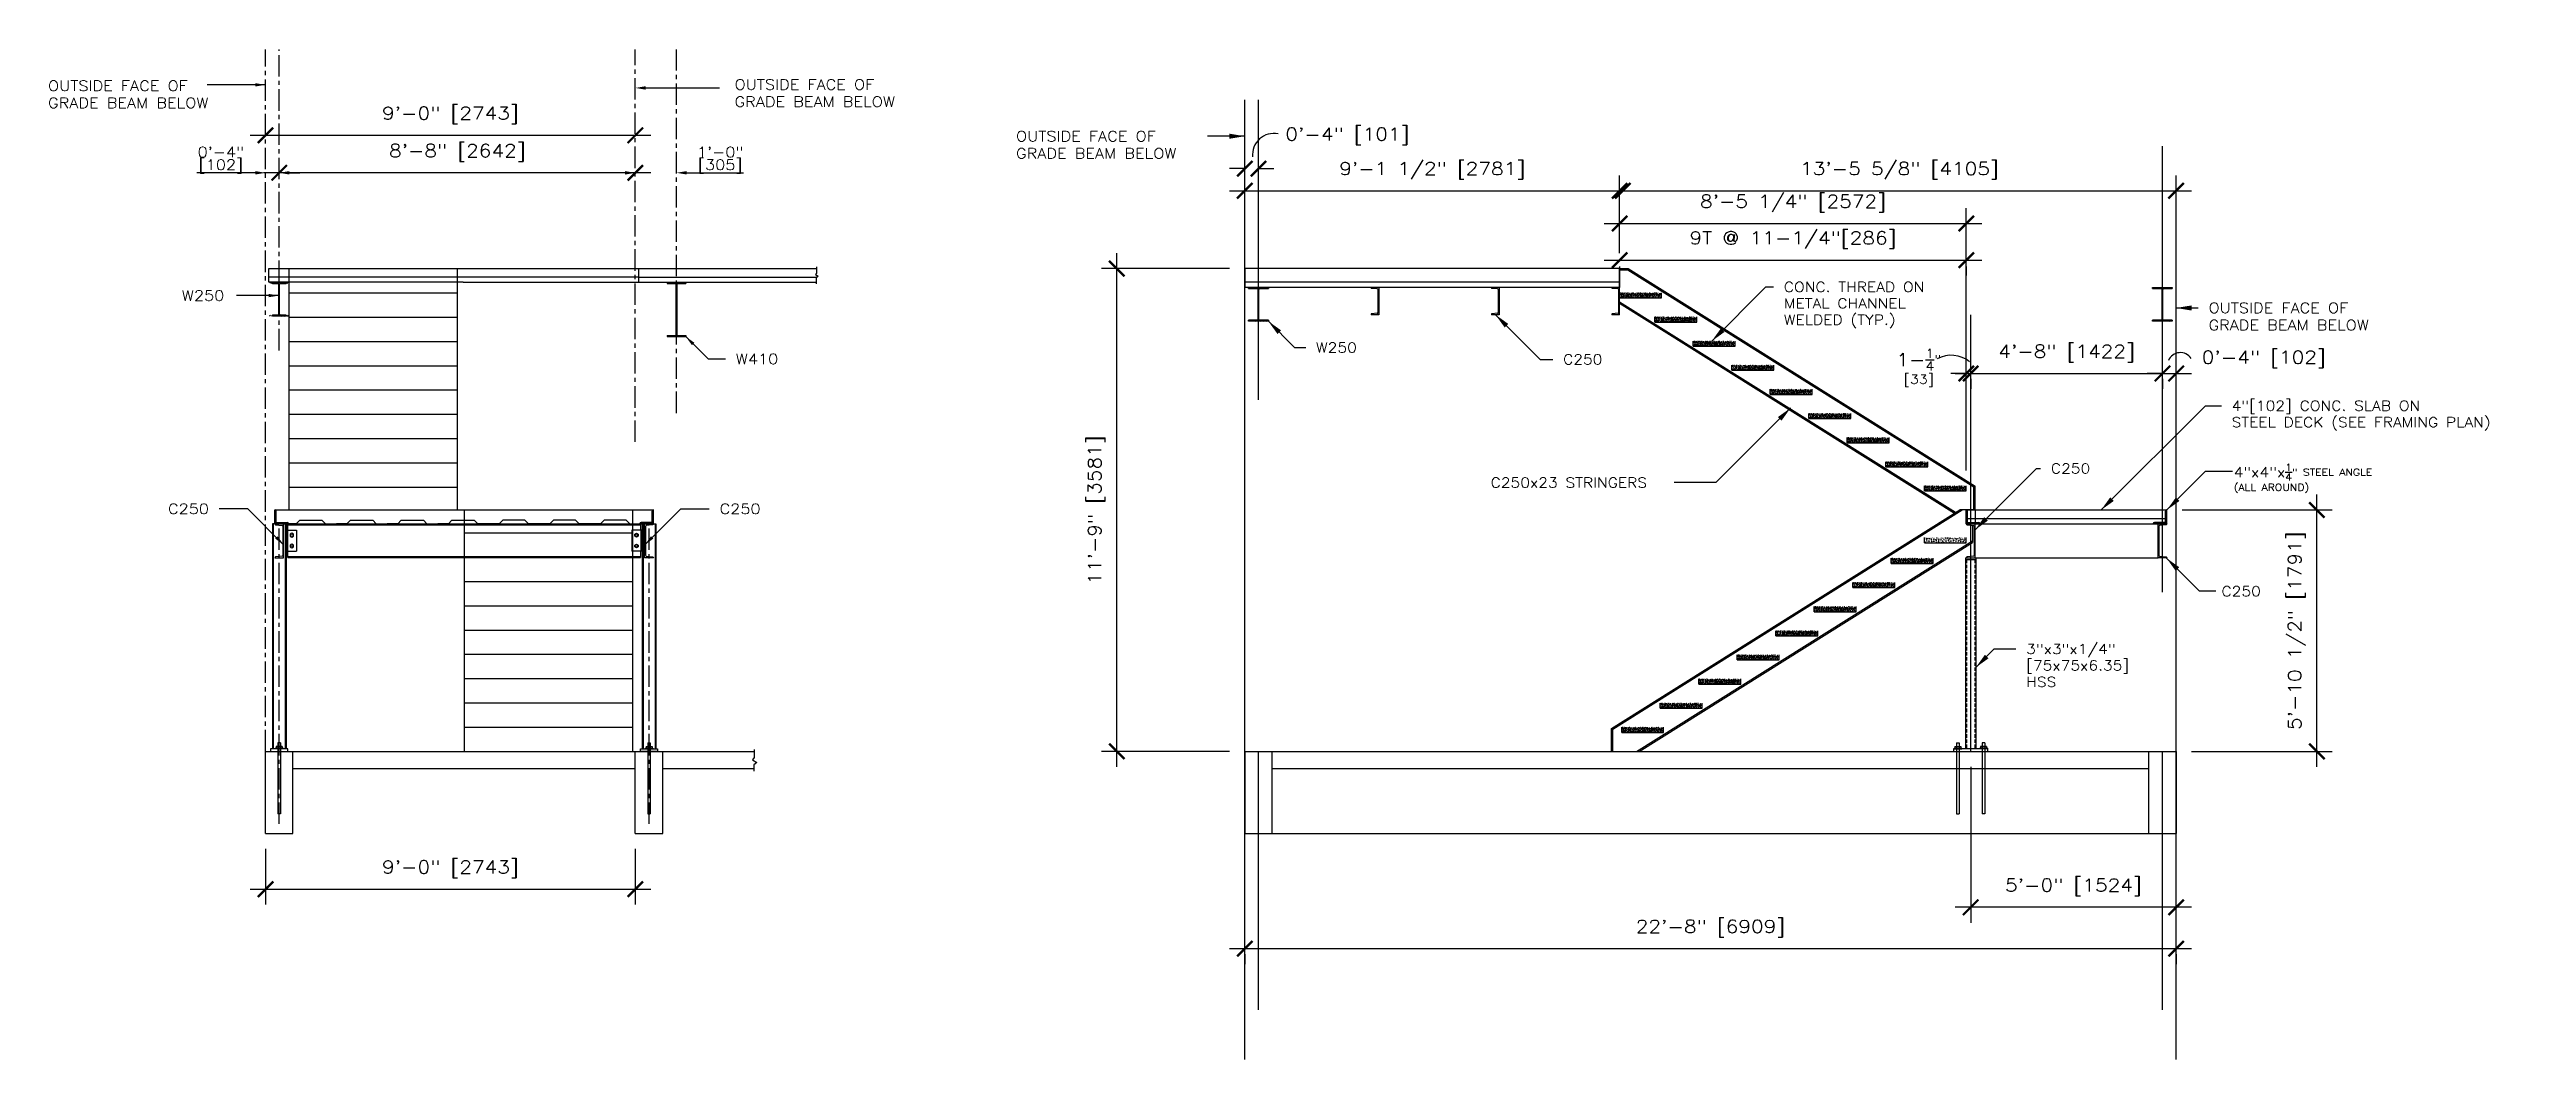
# Model space of a CAD drawing. Header units: inches. Extents: x -63 to 660, y -90 to 205.
import ezdxf

# ---------------------------------------------------------------- set-up
doc = ezdxf.new("R2010")
doc.units = ezdxf.units.IN
doc.header["$MEASUREMENT"] = 0
doc.linetypes.add('CENTER', pattern=[2, 1.25, -0.25, 0.25, -0.25])
doc.linetypes.add('HIDDEN', pattern=[0.375, 0.25, -0.125])
doc.layers.get('0').update_dxf_attribs({"linetype": 'CONTINUOUS', "plot": 0})
doc.layers.get('DEFPOINTS').update_dxf_attribs({"linetype": 'CONTINUOUS'})
for name, color, linetype in [('C-241-1', 241, 'CONTINUOUS'), ('Center', 251, 'CENTER'), ('LAYER11A', 11, 'CONTINUOUS'), ('LAYER131A', 131, 'CONTINUOUS'), ('Layer131B', 71, 'CONTINUOUS'), ('LAYER131D', 131, 'HIDDEN'), ('ST_ANNOT_48', 5, 'CONTINUOUS'), ('ST_DIM_48', 5, 'CONTINUOUS'), ('Stair_Conc.', 252, 'CONTINUOUS'), ('Struc_Section_BP', 135, 'CONTINUOUS'), ('Struc_Section_Conc', 71, 'CONTINUOUS'), ('Struc_Section_Dim', 5, 'CONTINUOUS'), ('Struc_Section_MachineBolt', 133, 'CONTINUOUS'), ('Struc_Section_Stair', 131, 'CONTINUOUS'), ('Struc_Section_Steel', 11, 'CONTINUOUS'), ('Structural_Section_StAngle', 2, 'CONTINUOUS'), ('Structural_Steel_Deck', 41, 'CONTINUOUS'), ('Structural_SteelBeam', 22, 'CONTINUOUS')]:
    doc.layers.add(name, color=color, linetype=linetype)
doc.styles.add('ROMANS-115', font='romans.shx', dxfattribs={"width": 1.15})
doc.dimstyles.new('12-ROMANS-115-PS-BPV', dxfattribs={"dimtxt": 0.0625, "dimasz": 0.0625, "dimexe": 0.0625, "dimexo": 0.0625, "dimgap": 0.0625, "dimtad": 1, "dimdec": 4, "dimlfac": 24, "dimzin": 1, "dimdsep": 46, "dimlunit": 4, "dimtxsty": 'ROMANS-115', "dimcen": 0.0625, "dimclrd": 256, "dimclre": 256, "dimclrt": 256, "dimadec": 0, "dimazin": 0, "dimtfac": 1, "dimtdec": 4, "dimtofl": 0, "dimtmove": 0, "dimatfit": 0, "dimfxl": 1, "dimfrac": 2, "dimtolj": 1, "dimtzin": 0, "dimarcsym": 0})
doc.dimstyles.new('48-ROMANS-115', dxfattribs={"dimscale": 48, "dimtxt": 0.078125, "dimasz": 0.09375, "dimexe": 0.09375, "dimexo": 0.09375, "dimgap": 0.0625, "dimtad": 1, "dimdec": 4, "dimzin": 1, "dimdsep": 46, "dimlunit": 4, "dimtxsty": 'ROMANS-115', "dimblk": 'ARCHTICK', "dimcen": 0.0625, "dimdle": 0.09375, "dimclrd": 256, "dimclre": 256, "dimclrt": 256, "dimadec": 0, "dimazin": 0, "dimtfac": 1, "dimtdec": 4, "dimtofl": 0, "dimtmove": 2, "dimatfit": 0, "dimfxl": 1, "dimtfillclr": 256, "dimfrac": 2, "dimtolj": 1, "dimtzin": 0, "dimarcsym": 0})
doc.dimstyles.new('48-ROMANS-115-BPV', dxfattribs={"dimtxt": 3, "dimasz": 3, "dimexe": 3, "dimexo": 3, "dimgap": 0.0625, "dimtad": 1, "dimdec": 4, "dimzin": 1, "dimdsep": 46, "dimlunit": 4, "dimtxsty": 'ROMANS-115', "dimcen": 0.0625, "dimclrd": 256, "dimclre": 256, "dimclrt": 256, "dimadec": 0, "dimazin": 0, "dimtfac": 1, "dimtdec": 4, "dimtofl": 0, "dimtmove": 0, "dimatfit": 0, "dimfxl": 1, "dimfrac": 2, "dimtolj": 1, "dimtzin": 0, "dimarcsym": 0})

msp = doc.modelspace()

# ---------------------------------------------------------------- texts
at = {"layer": 'ST_ANNOT_48', "style": 'ROMANS-115'}
for s, insert, char_height, attachment_point in [('\\A1;OUTSIDE FACE OF\\PGRADE BEAM BELOW', (-63.52365, 195.89677), 3.0000001, 1), ('\\A1;OUTSIDE FACE OF\\PGRADE BEAM BELOW', (136.97621, 196.2548), 3.0000001, 1), ('\\A1;OUTSIDE FACE OF\\PGRADE BEAM BELOW', (219.18324, 181.16751), 3.0000001, 1), ('\\A1;W250', (-24.45674, 134.62382), 3, 1), ('CONC. THREAD ON\\PMETAL CHANNEL\\PWELDED (TYP.)', (443.42659, 137.09508), 2.8800001, 1), ('\\A1;OUTSIDE FACE OF\\PGRADE BEAM BELOW', (567.44179, 131.0032), 3.0000001, 1), ('\\A1;W410', (137.32557, 116.10977), 3, 1), ('\\A1;W250', (306.79547, 119.38234), 2.88, 1), ('C250', (378.94663, 115.92148), 2.88, 1), ('\\A1;4"[102] CONC. SLAB ON\\PSTEEL DECK (SEE FRAMING PLAN)', (574.19498, 102.38241), 2.8800001, 1), ('\\A1;C250x23 STRINGERS', (357.78103, 79.95009), 2.8800001, 1), ('\\A1;C250', (521.41831, 84.06915), 2.88, 1), ('\\A1;4"x4"x\\H0.7x;\\S1/4;" STEEL ANGLE\\P(ALL AROUND)', (574.80507, 83.95619), 2.8800001, 1), ('C250', (-16.50874, 72.33796), 3, 3), ('C250', (132.60116, 72.33796), 3, 1), ('\\A1;C250', (571.24086, 48.20615), 2.88, 1), ('3"x3"x1/4"\\P[75x75x6.35]\\PHSS', (514.2015, 31.3469), 2.8800001, 1)]:
    msp.add_mtext(s, dxfattribs=dict(at, insert=insert, char_height=char_height, attachment_point=attachment_point))

# ---------------------------------------------------------------- blocks, each defined once
blk = doc.blocks.new('_ArchTick')
at = {"color": 0, "linetype": 'ByBlock', "const_width": 0.15}
blk.add_lwpolyline([(-0.5, -0.5), (0.5, 0.5)], dxfattribs=at)
blk = doc.blocks.new('*D9')
at = {"layer": 'DEFPOINTS', "color": 0}
for p in [(0, 179.92), (0, 178.52), (108, 178.52)]:
    blk.add_point(p, dxfattribs=at)
at = {"layer": 'ST_DIM_48', "lineweight": -2}
blk.add_line((112.5, 179.92), (-4.5, 179.92), dxfattribs=at)
at = {"layer": 'ST_DIM_48', "lineweight": -2, "xscale": 4.5, "yscale": 4.5, "zscale": 4.5, "rotation": 180}
blk.add_blockref('_ArchTick', (0, 179.92), dxfattribs=at)
at = {"layer": 'ST_DIM_48', "lineweight": -2, "xscale": 4.5, "yscale": 4.5, "zscale": 4.5}
blk.add_blockref('_ArchTick', (108, 179.92), dxfattribs=at)
at = {"layer": 'ST_DIM_48', "insert": (54, 185.78), "char_height": 3.75, "attachment_point": 5, "style": 'ROMANS-115'}
blk.add_mtext('\\A1;9\'-0" [2743]', dxfattribs=at)
blk = doc.blocks.new('*D10')
at = {"layer": 'DEFPOINTS', "color": 0}
for p in [(4, 169.28), (4, 168.98), (108, 169.28)]:
    blk.add_point(p, dxfattribs=at)
at = {"layer": 'ST_DIM_48', "lineweight": -2}
blk.add_line((112.5, 168.98), (-0.5, 168.98), dxfattribs=at)
at = {"layer": 'ST_DIM_48', "lineweight": -2, "xscale": 4.5, "yscale": 4.5, "zscale": 4.5, "rotation": 180}
blk.add_blockref('_ArchTick', (4, 168.98), dxfattribs=at)
at = {"layer": 'ST_DIM_48', "lineweight": -2, "xscale": 4.5, "yscale": 4.5, "zscale": 4.5}
blk.add_blockref('_ArchTick', (108, 168.98), dxfattribs=at)
at = {"layer": 'ST_DIM_48', "insert": (56, 174.83), "char_height": 3.75, "attachment_point": 5, "style": 'ROMANS-115'}
blk.add_mtext('\\A1;8\'-8" [2642]', dxfattribs=at)
blk = doc.blocks.new('*D11')
at = {"layer": 'DEFPOINTS', "color": 0}
for p in [(0, 168.98), (0, 168.98), (4, 168.98)]:
    blk.add_point(p, dxfattribs=at)
at = {"layer": 'ST_DIM_48', "lineweight": -2}
for p, q in [((-3, 168.98), (-20.09, 168.98)), ((7, 168.98), (10, 168.98))]:
    blk.add_line(p, q, dxfattribs=at)
at = {"layer": 'ST_DIM_48'}
for points in [[(-3, 169.48), (-3, 168.48), (0, 168.98)], [(7, 169.48), (7, 168.48), (4, 168.98)]]:
    blk.add_solid(points, dxfattribs=at)
at = {"layer": 'ST_DIM_48', "char_height": 3, "attachment_point": 5, "style": 'ROMANS-115'}
for s, insert in [('\\A1;0\'-4"', (-13.04, 175.02)), ('\\A1;[102]', (-13.04, 170.82))]:
    blk.add_mtext(s, dxfattribs=dict(at, insert=insert))
blk = doc.blocks.new('outstandingconn1')
at = {"layer": 'Struc_Section_MachineBolt', "ltscale": 2}
for points in [[(1.2, 4.36), (1.69, 4.08), (2.18, 4.36), (2.18, 4.92), (1.69, 5.2), (1.2, 4.92)], [(1.2, 1.22), (1.69, 0.94), (2.18, 1.22), (2.18, 1.78), (1.69, 2.06), (1.2, 1.78)]]:
    blk.add_lwpolyline(points, close=True, dxfattribs=at)
for centre in [(1.69, 4.64), (1.69, 1.5)]:
    blk.add_circle(centre, 0.375, dxfattribs=at)
at = {"layer": 'Struc_Section_Steel', "color": 131, "ltscale": 2}
for p, q in [((0, 6.14), (3, 6.14)), ((0, 6.14), (0, 0)), ((0, 0), (3, 0)), ((0.38, 6.14), (0.38, 0)), ((3, 6.14), (3, 0))]:
    blk.add_line(p, q, dxfattribs=at)
blk = doc.blocks.new('*D12')
at = {"layer": 'DEFPOINTS', "color": 0}
for p in [(108, 168.98), (120, 168.98), (120, 168.98)]:
    blk.add_point(p, dxfattribs=at)
at = {"layer": 'ST_DIM_48', "lineweight": -2}
for p, q in [((105, 168.98), (102, 168.98)), ((123, 168.98), (139.6, 168.98))]:
    blk.add_line(p, q, dxfattribs=at)
at = {"layer": 'ST_DIM_48'}
for points in [[(105, 169.48), (105, 168.48), (108, 168.98)], [(123, 169.48), (123, 168.48), (120, 168.98)]]:
    blk.add_solid(points, dxfattribs=at)
at = {"layer": 'ST_DIM_48', "char_height": 3, "attachment_point": 5, "style": 'ROMANS-115'}
for s, insert in [('\\A1;1\'-0"', (132.8, 175.02)), ('\\A1;[305]', (132.8, 170.82))]:
    blk.add_mtext(s, dxfattribs=dict(at, insert=insert))
blk = doc.blocks.new('*D13')
at = {"layer": 'DEFPOINTS', "color": 0}
for p in [(0, -24), (108, -24), (108, -40.25)]:
    blk.add_point(p, dxfattribs=at)
at = {"layer": 'ST_DIM_48', "lineweight": -2}
for p, q in [((0, -28.5), (0, -44.75)), ((108, -28.5), (108, -44.75)), ((-4.5, -40.25), (112.5, -40.25))]:
    blk.add_line(p, q, dxfattribs=at)
at = {"layer": 'ST_DIM_48', "lineweight": -2, "xscale": 4.5, "yscale": 4.5, "zscale": 4.5, "rotation": 180}
blk.add_blockref('_ArchTick', (0, -40.25), dxfattribs=at)
at = {"layer": 'ST_DIM_48', "lineweight": -2, "xscale": 4.5, "yscale": 4.5, "zscale": 4.5}
blk.add_blockref('_ArchTick', (108, -40.25), dxfattribs=at)
at = {"layer": 'ST_DIM_48', "insert": (54, -34.4), "char_height": 3.75, "attachment_point": 5, "style": 'ROMANS-115'}
blk.add_mtext('\\A1;9\'-0" [2743]', dxfattribs=at)
blk = doc.blocks.new('C250x23')
at = {"layer": 'Struc_Section_Steel'}
blk.add_lwpolyline([(2.34, 0.29, -0.361844), (2.56, 0.05), (2.56, 0), (0, 0), (0, 10), (2.56, 10), (2.56, 9.95, -0.361844), (2.34, 9.71), (0.46, 9.45, 0.374734), (0.24, 9.2), (0.24, 0.8, 0.374734), (0.46, 0.55)], format="xyb", close=True, dxfattribs=at)
blk = doc.blocks.new('STAIR')
at = {"layer": 'Stair_Conc.'}
h = blk.add_hatch(dxfattribs=at)
h.set_pattern_fill('AR-CONC', color=256, scale=0.1, style=0)
h.set_pattern_definition([(50, (-9557.88094, -2321.2511), (0.717260183, -0.062752135), [0.075, -0.825]), (355, (-9557.88094, -2321.2511), (-0.138751334, 0.752192134), [0.06, -0.66]), (100.4514, (-9557.8212, -2321.2563), (0.57850938, 0.68943954), [0.06374019, -0.70114211]), (46.1842, (-9557.8809, -2321.0511), (1.06724105, -0.165519014), [0.1125, -1.2375]), (96.6356, (-9557.792, -2321.0649), (0.93466271, 0.97411787), [0.09561029, -1.051713]), (351.1842, (-9557.8809, -2321.0511), (0.93466195, 0.9741186), [0.09, -0.99]), (21, (-9557.78094, -2321.1011), (0.596907052, -0.40261889), [0.075, -0.825]), (326, (-9557.78094, -2321.1011), (0.24331533, 0.725150045), [0.06, -0.66]), (71.4514, (-9557.7312, -2321.13464), (0.84022263, 0.322530497), [0.06374019, -0.70114211]), (37.5, (-9557.88094, -2321.25109), (0.012159855, 0.332893854), [0, -0.652, 0, -0.67, 0, -0.6625]), (7.5, (-9557.88094, -2321.2511), (0.263069537, 0.394411712), [0, -0.382, 0, -0.637, 0, -0.2525]), (327.5, (-9558.10394, -2321.25109), (0.533822436, -0.022554872), [0, -0.25, 0, -0.78, 0, -1.035]), (317.5, (-9558.20394, -2321.2511), (0.58318617, 0.100104982), [0, -0.325, 0, -0.518, 0, -0.735])])
h.paths.add_polyline_path([(14.65, 133.95), (2.4, 133.95), (2.4, 132.45), (14.65, 132.45)])
h = blk.add_hatch(dxfattribs=at)
h.set_pattern_fill('AR-CONC', color=256, scale=0.1, style=0)
h.set_pattern_definition([(50, (-9547.63094, -2328.3011), (0.717260183, -0.062752135), [0.075, -0.825]), (355, (-9547.63094, -2328.3011), (-0.138751334, 0.752192134), [0.06, -0.66]), (100.4514, (-9547.5712, -2328.3063), (0.57850938, 0.68943954), [0.06374019, -0.70114211]), (46.1842, (-9547.6309, -2328.1011), (1.06724105, -0.165519014), [0.1125, -1.2375]), (96.6356, (-9547.542, -2328.1149), (0.93466271, 0.97411787), [0.09561029, -1.051713]), (351.1842, (-9547.6309, -2328.1011), (0.93466195, 0.9741186), [0.09, -0.99]), (21, (-9547.53094, -2328.1511), (0.596907052, -0.40261889), [0.075, -0.825]), (326, (-9547.53094, -2328.1511), (0.24331533, 0.725150045), [0.06, -0.66]), (71.4514, (-9547.4812, -2328.18464), (0.84022263, 0.322530497), [0.06374019, -0.70114211]), (37.5, (-9547.63094, -2328.30109), (0.012159855, 0.332893854), [0, -0.652, 0, -0.67, 0, -0.6625]), (7.5, (-9547.63094, -2328.3011), (0.263069537, 0.394411712), [0, -0.382, 0, -0.637, 0, -0.2525]), (327.5, (-9547.85394, -2328.30109), (0.533822436, -0.022554872), [0, -0.25, 0, -0.78, 0, -1.035]), (317.5, (-9547.95394, -2328.3011), (0.58318617, 0.100104982), [0, -0.325, 0, -0.518, 0, -0.735])])
h.paths.add_polyline_path([(24.9, 126.9), (12.65, 126.9), (12.65, 125.4), (24.9, 125.4)])
h = blk.add_hatch(dxfattribs=at)
h.set_pattern_fill('AR-CONC', color=256, scale=0.1, style=0)
h.set_pattern_definition([(50, (-9536.38094, -2335.3511), (0.717260183, -0.062752135), [0.075, -0.825]), (355, (-9536.38094, -2335.3511), (-0.138751334, 0.752192134), [0.06, -0.66]), (100.4514, (-9536.3212, -2335.3563), (0.57850938, 0.68943954), [0.06374019, -0.70114211]), (46.1842, (-9536.3809, -2335.1511), (1.06724105, -0.165519014), [0.1125, -1.2375]), (96.6356, (-9536.292, -2335.1649), (0.93466271, 0.97411787), [0.09561029, -1.051713]), (351.1842, (-9536.3809, -2335.1511), (0.93466195, 0.9741186), [0.09, -0.99]), (21, (-9536.28094, -2335.2011), (0.596907052, -0.40261889), [0.075, -0.825]), (326, (-9536.28094, -2335.2011), (0.24331533, 0.725150045), [0.06, -0.66]), (71.4514, (-9536.2312, -2335.23464), (0.84022263, 0.322530497), [0.06374019, -0.70114211]), (37.5, (-9536.38094, -2335.35109), (0.012159855, 0.332893854), [0, -0.652, 0, -0.67, 0, -0.6625]), (7.5, (-9536.38094, -2335.3511), (0.263069537, 0.394411712), [0, -0.382, 0, -0.637, 0, -0.2525]), (327.5, (-9536.60394, -2335.35109), (0.533822436, -0.022554872), [0, -0.25, 0, -0.78, 0, -1.035]), (317.5, (-9536.70394, -2335.3511), (0.58318617, 0.100104982), [0, -0.325, 0, -0.518, 0, -0.735])])
h.paths.add_polyline_path([(36.15, 119.85), (23.9, 119.85), (23.9, 118.35), (36.15, 118.35)])
h = blk.add_hatch(dxfattribs=at)
h.set_pattern_fill('AR-CONC', color=256, scale=0.1, style=0)
h.set_pattern_definition([(50, (-9525.13094, -2342.4011), (0.717260183, -0.062752135), [0.075, -0.825]), (355, (-9525.13094, -2342.4011), (-0.138751334, 0.752192134), [0.06, -0.66]), (100.4514, (-9525.0712, -2342.4063), (0.57850938, 0.68943954), [0.06374019, -0.70114211]), (46.1842, (-9525.1309, -2342.2011), (1.06724105, -0.165519014), [0.1125, -1.2375]), (96.6356, (-9525.042, -2342.2149), (0.93466271, 0.97411787), [0.09561029, -1.051713]), (351.1842, (-9525.1309, -2342.2011), (0.93466195, 0.9741186), [0.09, -0.99]), (21, (-9525.03094, -2342.2511), (0.596907052, -0.40261889), [0.075, -0.825]), (326, (-9525.03094, -2342.2511), (0.24331533, 0.725150045), [0.06, -0.66]), (71.4514, (-9524.9812, -2342.28464), (0.84022263, 0.322530497), [0.06374019, -0.70114211]), (37.5, (-9525.13094, -2342.40109), (0.012159855, 0.332893854), [0, -0.652, 0, -0.67, 0, -0.6625]), (7.5, (-9525.13094, -2342.4011), (0.263069537, 0.394411712), [0, -0.382, 0, -0.637, 0, -0.2525]), (327.5, (-9525.35394, -2342.40109), (0.533822436, -0.022554872), [0, -0.25, 0, -0.78, 0, -1.035]), (317.5, (-9525.45394, -2342.4011), (0.58318617, 0.100104982), [0, -0.325, 0, -0.518, 0, -0.735])])
h.paths.add_polyline_path([(47.4, 112.8), (35.15, 112.8), (35.15, 111.3), (47.4, 111.3)])
h = blk.add_hatch(dxfattribs=at)
h.set_pattern_fill('AR-CONC', color=256, scale=0.1, style=0)
h.set_pattern_definition([(50, (-9513.88094, -2349.4511), (0.717260183, -0.062752135), [0.075, -0.825]), (355, (-9513.88094, -2349.4511), (-0.138751334, 0.752192134), [0.06, -0.66]), (100.4514, (-9513.8212, -2349.4563), (0.57850938, 0.68943954), [0.06374019, -0.70114211]), (46.1842, (-9513.8809, -2349.2511), (1.06724105, -0.165519014), [0.1125, -1.2375]), (96.6356, (-9513.792, -2349.2649), (0.93466271, 0.97411787), [0.09561029, -1.051713]), (351.1842, (-9513.8809, -2349.2511), (0.93466195, 0.9741186), [0.09, -0.99]), (21, (-9513.78094, -2349.3011), (0.596907052, -0.40261889), [0.075, -0.825]), (326, (-9513.78094, -2349.3011), (0.24331533, 0.725150045), [0.06, -0.66]), (71.4514, (-9513.7312, -2349.33464), (0.84022263, 0.322530497), [0.06374019, -0.70114211]), (37.5, (-9513.88094, -2349.45109), (0.012159855, 0.332893854), [0, -0.652, 0, -0.67, 0, -0.6625]), (7.5, (-9513.88094, -2349.4511), (0.263069537, 0.394411712), [0, -0.382, 0, -0.637, 0, -0.2525]), (327.5, (-9514.10394, -2349.45109), (0.533822436, -0.022554872), [0, -0.25, 0, -0.78, 0, -1.035]), (317.5, (-9514.20394, -2349.4511), (0.58318617, 0.100104982), [0, -0.325, 0, -0.518, 0, -0.735])])
h.paths.add_polyline_path([(58.65, 105.75), (46.4, 105.75), (46.4, 104.25), (58.65, 104.25)])
h = blk.add_hatch(dxfattribs=at)
h.set_pattern_fill('AR-CONC', color=256, scale=0.1, style=0)
h.set_pattern_definition([(50, (-9502.63094, -2356.5011), (0.717260183, -0.062752135), [0.075, -0.825]), (355, (-9502.63094, -2356.5011), (-0.138751334, 0.752192134), [0.06, -0.66]), (100.4514, (-9502.5712, -2356.5063), (0.57850938, 0.68943954), [0.06374019, -0.70114211]), (46.1842, (-9502.6309, -2356.3011), (1.06724105, -0.165519014), [0.1125, -1.2375]), (96.6356, (-9502.542, -2356.3149), (0.93466271, 0.97411787), [0.09561029, -1.051713]), (351.1842, (-9502.6309, -2356.3011), (0.93466195, 0.9741186), [0.09, -0.99]), (21, (-9502.53094, -2356.3511), (0.596907052, -0.40261889), [0.075, -0.825]), (326, (-9502.53094, -2356.3511), (0.24331533, 0.725150045), [0.06, -0.66]), (71.4514, (-9502.4812, -2356.38464), (0.84022263, 0.322530497), [0.06374019, -0.70114211]), (37.5, (-9502.63094, -2356.50109), (0.012159855, 0.332893854), [0, -0.652, 0, -0.67, 0, -0.6625]), (7.5, (-9502.63094, -2356.5011), (0.263069537, 0.394411712), [0, -0.382, 0, -0.637, 0, -0.2525]), (327.5, (-9502.85394, -2356.50109), (0.533822436, -0.022554872), [0, -0.25, 0, -0.78, 0, -1.035]), (317.5, (-9502.95394, -2356.5011), (0.58318617, 0.100104982), [0, -0.325, 0, -0.518, 0, -0.735])])
h.paths.add_polyline_path([(69.9, 98.7), (57.65, 98.7), (57.65, 97.2), (69.9, 97.2)])
h = blk.add_hatch(dxfattribs=at)
h.set_pattern_fill('AR-CONC', color=256, scale=0.1, style=0)
h.set_pattern_definition([(50, (-9491.38094, -2363.5511), (0.717260183, -0.062752135), [0.075, -0.825]), (355, (-9491.38094, -2363.5511), (-0.138751334, 0.752192134), [0.06, -0.66]), (100.4514, (-9491.3212, -2363.5563), (0.57850938, 0.68943954), [0.06374019, -0.70114211]), (46.1842, (-9491.3809, -2363.3511), (1.06724105, -0.165519014), [0.1125, -1.2375]), (96.6356, (-9491.292, -2363.3649), (0.93466271, 0.97411787), [0.09561029, -1.051713]), (351.1842, (-9491.3809, -2363.3511), (0.93466195, 0.9741186), [0.09, -0.99]), (21, (-9491.28094, -2363.4011), (0.596907052, -0.40261889), [0.075, -0.825]), (326, (-9491.28094, -2363.4011), (0.24331533, 0.725150045), [0.06, -0.66]), (71.4514, (-9491.2312, -2363.43464), (0.84022263, 0.322530497), [0.06374019, -0.70114211]), (37.5, (-9491.38094, -2363.55109), (0.012159855, 0.332893854), [0, -0.652, 0, -0.67, 0, -0.6625]), (7.5, (-9491.38094, -2363.5511), (0.263069537, 0.394411712), [0, -0.382, 0, -0.637, 0, -0.2525]), (327.5, (-9491.60394, -2363.55109), (0.533822436, -0.022554872), [0, -0.25, 0, -0.78, 0, -1.035]), (317.5, (-9491.70394, -2363.5511), (0.58318617, 0.100104982), [0, -0.325, 0, -0.518, 0, -0.735])])
h.paths.add_polyline_path([(81.15, 91.65), (68.9, 91.65), (68.9, 90.15), (81.15, 90.15)])
h = blk.add_hatch(dxfattribs=at)
h.set_pattern_fill('AR-CONC', color=256, scale=0.1, style=0)
h.set_pattern_definition([(50, (-9480.13094, -2370.6011), (0.717260183, -0.062752135), [0.075, -0.825]), (355, (-9480.13094, -2370.6011), (-0.138751334, 0.752192134), [0.06, -0.66]), (100.4514, (-9480.0712, -2370.6063), (0.57850938, 0.68943954), [0.06374019, -0.70114211]), (46.1842, (-9480.1309, -2370.4011), (1.06724105, -0.165519014), [0.1125, -1.2375]), (96.6356, (-9480.042, -2370.4149), (0.93466271, 0.97411787), [0.09561029, -1.051713]), (351.1842, (-9480.1309, -2370.4011), (0.93466195, 0.9741186), [0.09, -0.99]), (21, (-9480.03094, -2370.4511), (0.596907052, -0.40261889), [0.075, -0.825]), (326, (-9480.03094, -2370.4511), (0.24331533, 0.725150045), [0.06, -0.66]), (71.4514, (-9479.9812, -2370.48464), (0.84022263, 0.322530497), [0.06374019, -0.70114211]), (37.5, (-9480.13094, -2370.60109), (0.012159855, 0.332893854), [0, -0.652, 0, -0.67, 0, -0.6625]), (7.5, (-9480.13094, -2370.6011), (0.263069537, 0.394411712), [0, -0.382, 0, -0.637, 0, -0.2525]), (327.5, (-9480.35394, -2370.60109), (0.533822436, -0.022554872), [0, -0.25, 0, -0.78, 0, -1.035]), (317.5, (-9480.45394, -2370.6011), (0.58318617, 0.100104982), [0, -0.325, 0, -0.518, 0, -0.735])])
h.paths.add_polyline_path([(92.4, 84.6), (80.15, 84.6), (80.15, 83.1), (92.4, 83.1)])
h = blk.add_hatch(dxfattribs=at)
h.set_pattern_fill('AR-CONC', color=256, scale=0.1, style=0)
h.set_pattern_definition([(50, (-9468.88094, -2377.6511), (0.717260183, -0.062752135), [0.075, -0.825]), (355, (-9468.88094, -2377.6511), (-0.138751334, 0.752192134), [0.06, -0.66]), (100.4514, (-9468.8212, -2377.6563), (0.57850938, 0.68943954), [0.06374019, -0.70114211]), (46.1842, (-9468.8809, -2377.4511), (1.06724105, -0.165519014), [0.1125, -1.2375]), (96.6356, (-9468.792, -2377.4649), (0.93466271, 0.97411787), [0.09561029, -1.051713]), (351.1842, (-9468.8809, -2377.4511), (0.93466195, 0.9741186), [0.09, -0.99]), (21, (-9468.78094, -2377.5011), (0.596907052, -0.40261889), [0.075, -0.825]), (326, (-9468.78094, -2377.5011), (0.24331533, 0.725150045), [0.06, -0.66]), (71.4514, (-9468.7312, -2377.53464), (0.84022263, 0.322530497), [0.06374019, -0.70114211]), (37.5, (-9468.88094, -2377.65109), (0.012159855, 0.332893854), [0, -0.652, 0, -0.67, 0, -0.6625]), (7.5, (-9468.88094, -2377.6511), (0.263069537, 0.394411712), [0, -0.382, 0, -0.637, 0, -0.2525]), (327.5, (-9469.10394, -2377.65109), (0.533822436, -0.022554872), [0, -0.25, 0, -0.78, 0, -1.035]), (317.5, (-9469.20394, -2377.6511), (0.58318617, 0.100104982), [0, -0.325, 0, -0.518, 0, -0.735])])
h.paths.add_polyline_path([(103.65, 77.55), (91.4, 77.55), (91.4, 76.05), (103.65, 76.05)])
h = blk.add_hatch(dxfattribs=at)
h.set_pattern_fill('AR-CONC', color=256, scale=0.1, style=0)
h.set_pattern_definition([(50, (-9468.88094, -2392.7511), (0.717260183, -0.062752135), [0.075, -0.825]), (355, (-9468.88094, -2392.7511), (-0.138751334, 0.752192134), [0.06, -0.66]), (100.4514, (-9468.8212, -2392.7563), (0.57850938, 0.68943954), [0.06374019, -0.70114211]), (46.1842, (-9468.8809, -2392.5511), (1.06724105, -0.165519014), [0.1125, -1.2375]), (96.6356, (-9468.792, -2392.5649), (0.93466271, 0.97411787), [0.09561029, -1.051713]), (351.1842, (-9468.8809, -2392.5511), (0.93466195, 0.9741186), [0.09, -0.99]), (21, (-9468.78094, -2392.6011), (0.596907052, -0.40261889), [0.075, -0.825]), (326, (-9468.78094, -2392.6011), (0.24331533, 0.725150045), [0.06, -0.66]), (71.4514, (-9468.7312, -2392.63464), (0.84022263, 0.322530497), [0.06374019, -0.70114211]), (37.5, (-9468.88094, -2392.75109), (0.012159855, 0.332893854), [0, -0.652, 0, -0.67, 0, -0.6625]), (7.5, (-9468.88094, -2392.7511), (0.263069537, 0.394411712), [0, -0.382, 0, -0.637, 0, -0.2525]), (327.5, (-9469.10394, -2392.75109), (0.533822436, -0.022554872), [0, -0.25, 0, -0.78, 0, -1.035]), (317.5, (-9469.20394, -2392.7511), (0.58318617, 0.100104982), [0, -0.325, 0, -0.518, 0, -0.735])])
h.paths.add_polyline_path([(103.65, 62.45), (91.4, 62.45), (91.4, 60.95), (103.65, 60.95)])
h = blk.add_hatch(dxfattribs=at)
h.set_pattern_fill('AR-CONC', color=256, scale=0.1, style=0)
h.set_pattern_definition([(50, (-9478.5352, -2398.8011), (0.717260183, -0.062752135), [0.075, -0.825]), (355, (-9478.5352, -2398.8011), (-0.138751334, 0.752192134), [0.06, -0.66]), (100.4514, (-9478.4754, -2398.8063), (0.57850938, 0.68943954), [0.06374019, -0.70114211]), (46.1842, (-9478.5352, -2398.6011), (1.06724105, -0.165519014), [0.1125, -1.2375]), (96.6356, (-9478.4463, -2398.6149), (0.93466271, 0.97411787), [0.09561029, -1.051713]), (351.1842, (-9478.5352, -2398.6011), (0.93466195, 0.9741186), [0.09, -0.99]), (21, (-9478.4352, -2398.6511), (0.596907052, -0.40261889), [0.075, -0.825]), (326, (-9478.4352, -2398.6511), (0.24331533, 0.725150045), [0.06, -0.66]), (71.4514, (-9478.38545, -2398.68464), (0.84022263, 0.322530497), [0.06374019, -0.70114211]), (37.5, (-9478.5352, -2398.80109), (0.012159855, 0.332893854), [0, -0.652, 0, -0.67, 0, -0.6625]), (7.5, (-9478.5352, -2398.8011), (0.263069537, 0.394411712), [0, -0.382, 0, -0.637, 0, -0.2525]), (327.5, (-9478.7582, -2398.80109), (0.533822436, -0.022554872), [0, -0.25, 0, -0.78, 0, -1.035]), (317.5, (-9478.8582, -2398.8011), (0.58318617, 0.100104982), [0, -0.325, 0, -0.518, 0, -0.735])])
h.paths.add_polyline_path([(94, 56.4), (81.75, 56.4), (81.75, 54.9), (94, 54.9)])
h = blk.add_hatch(dxfattribs=at)
h.set_pattern_fill('AR-CONC', color=256, scale=0.1, style=0)
h.set_pattern_definition([(50, (-9489.7852, -2405.8511), (0.717260183, -0.062752135), [0.075, -0.825]), (355, (-9489.7852, -2405.8511), (-0.138751334, 0.752192134), [0.06, -0.66]), (100.4514, (-9489.7254, -2405.8563), (0.57850938, 0.68943954), [0.06374019, -0.70114211]), (46.1842, (-9489.7852, -2405.6511), (1.06724105, -0.165519014), [0.1125, -1.2375]), (96.6356, (-9489.6963, -2405.6649), (0.93466271, 0.97411787), [0.09561029, -1.051713]), (351.1842, (-9489.7852, -2405.6511), (0.93466195, 0.9741186), [0.09, -0.99]), (21, (-9489.6852, -2405.7011), (0.596907052, -0.40261889), [0.075, -0.825]), (326, (-9489.6852, -2405.7011), (0.24331533, 0.725150045), [0.06, -0.66]), (71.4514, (-9489.63545, -2405.73464), (0.84022263, 0.322530497), [0.06374019, -0.70114211]), (37.5, (-9489.7852, -2405.85109), (0.012159855, 0.332893854), [0, -0.652, 0, -0.67, 0, -0.6625]), (7.5, (-9489.7852, -2405.8511), (0.263069537, 0.394411712), [0, -0.382, 0, -0.637, 0, -0.2525]), (327.5, (-9490.0082, -2405.85109), (0.533822436, -0.022554872), [0, -0.25, 0, -0.78, 0, -1.035]), (317.5, (-9490.1082, -2405.8511), (0.58318617, 0.100104982), [0, -0.325, 0, -0.518, 0, -0.735])])
h.paths.add_polyline_path([(82.75, 49.35), (70.5, 49.35), (70.5, 47.85), (82.75, 47.85)])
h = blk.add_hatch(dxfattribs=at)
h.set_pattern_fill('AR-CONC', color=256, scale=0.1, style=0)
h.set_pattern_definition([(50, (-9501.0352, -2412.9011), (0.717260183, -0.062752135), [0.075, -0.825]), (355, (-9501.0352, -2412.9011), (-0.138751334, 0.752192134), [0.06, -0.66]), (100.4514, (-9500.9754, -2412.9063), (0.57850938, 0.68943954), [0.06374019, -0.70114211]), (46.1842, (-9501.0352, -2412.7011), (1.06724105, -0.165519014), [0.1125, -1.2375]), (96.6356, (-9500.9463, -2412.7149), (0.93466271, 0.97411787), [0.09561029, -1.051713]), (351.1842, (-9501.0352, -2412.7011), (0.93466195, 0.9741186), [0.09, -0.99]), (21, (-9500.9352, -2412.7511), (0.596907052, -0.40261889), [0.075, -0.825]), (326, (-9500.9352, -2412.7511), (0.24331533, 0.725150045), [0.06, -0.66]), (71.4514, (-9500.88545, -2412.78464), (0.84022263, 0.322530497), [0.06374019, -0.70114211]), (37.5, (-9501.0352, -2412.90109), (0.012159855, 0.332893854), [0, -0.652, 0, -0.67, 0, -0.6625]), (7.5, (-9501.0352, -2412.9011), (0.263069537, 0.394411712), [0, -0.382, 0, -0.637, 0, -0.2525]), (327.5, (-9501.2582, -2412.90109), (0.533822436, -0.022554872), [0, -0.25, 0, -0.78, 0, -1.035]), (317.5, (-9501.3582, -2412.9011), (0.58318617, 0.100104982), [0, -0.325, 0, -0.518, 0, -0.735])])
h.paths.add_polyline_path([(71.5, 42.3), (59.25, 42.3), (59.25, 40.8), (71.5, 40.8)])
h = blk.add_hatch(dxfattribs=at)
h.set_pattern_fill('AR-CONC', color=256, scale=0.1, style=0)
h.set_pattern_definition([(50, (-9512.2852, -2419.9511), (0.717260183, -0.062752135), [0.075, -0.825]), (355, (-9512.2852, -2419.9511), (-0.138751334, 0.752192134), [0.06, -0.66]), (100.4514, (-9512.2254, -2419.9563), (0.57850938, 0.68943954), [0.06374019, -0.70114211]), (46.1842, (-9512.2852, -2419.7511), (1.06724105, -0.165519014), [0.1125, -1.2375]), (96.6356, (-9512.1963, -2419.7649), (0.93466271, 0.97411787), [0.09561029, -1.051713]), (351.1842, (-9512.2852, -2419.7511), (0.93466195, 0.9741186), [0.09, -0.99]), (21, (-9512.1852, -2419.8011), (0.596907052, -0.40261889), [0.075, -0.825]), (326, (-9512.1852, -2419.8011), (0.24331533, 0.725150045), [0.06, -0.66]), (71.4514, (-9512.13545, -2419.83464), (0.84022263, 0.322530497), [0.06374019, -0.70114211]), (37.5, (-9512.2852, -2419.95109), (0.012159855, 0.332893854), [0, -0.652, 0, -0.67, 0, -0.6625]), (7.5, (-9512.2852, -2419.9511), (0.263069537, 0.394411712), [0, -0.382, 0, -0.637, 0, -0.2525]), (327.5, (-9512.5082, -2419.95109), (0.533822436, -0.022554872), [0, -0.25, 0, -0.78, 0, -1.035]), (317.5, (-9512.6082, -2419.9511), (0.58318617, 0.100104982), [0, -0.325, 0, -0.518, 0, -0.735])])
h.paths.add_polyline_path([(60.25, 35.25), (48, 35.25), (48, 33.75), (60.25, 33.75)])
h = blk.add_hatch(dxfattribs=at)
h.set_pattern_fill('AR-CONC', color=256, scale=0.1, style=0)
h.set_pattern_definition([(50, (-9523.5352, -2427.0011), (0.717260183, -0.062752135), [0.075, -0.825]), (355, (-9523.5352, -2427.0011), (-0.138751334, 0.752192134), [0.06, -0.66]), (100.4514, (-9523.4754, -2427.0063), (0.57850938, 0.68943954), [0.06374019, -0.70114211]), (46.1842, (-9523.5352, -2426.8011), (1.06724105, -0.165519014), [0.1125, -1.2375]), (96.6356, (-9523.4463, -2426.8149), (0.93466271, 0.97411787), [0.09561029, -1.051713]), (351.1842, (-9523.5352, -2426.8011), (0.93466195, 0.9741186), [0.09, -0.99]), (21, (-9523.4352, -2426.8511), (0.596907052, -0.40261889), [0.075, -0.825]), (326, (-9523.4352, -2426.8511), (0.24331533, 0.725150045), [0.06, -0.66]), (71.4514, (-9523.38545, -2426.88464), (0.84022263, 0.322530497), [0.06374019, -0.70114211]), (37.5, (-9523.5352, -2427.00109), (0.012159855, 0.332893854), [0, -0.652, 0, -0.67, 0, -0.6625]), (7.5, (-9523.5352, -2427.0011), (0.263069537, 0.394411712), [0, -0.382, 0, -0.637, 0, -0.2525]), (327.5, (-9523.7582, -2427.00109), (0.533822436, -0.022554872), [0, -0.25, 0, -0.78, 0, -1.035]), (317.5, (-9523.8582, -2427.0011), (0.58318617, 0.100104982), [0, -0.325, 0, -0.518, 0, -0.735])])
h.paths.add_polyline_path([(49, 28.2), (36.75, 28.2), (36.75, 26.7), (49, 26.7)])
h = blk.add_hatch(dxfattribs=at)
h.set_pattern_fill('AR-CONC', color=256, scale=0.1, style=0)
h.set_pattern_definition([(50, (-9534.7852, -2434.0511), (0.717260183, -0.062752135), [0.075, -0.825]), (355, (-9534.7852, -2434.0511), (-0.138751334, 0.752192134), [0.06, -0.66]), (100.4514, (-9534.7254, -2434.0563), (0.57850938, 0.68943954), [0.06374019, -0.70114211]), (46.1842, (-9534.7852, -2433.8511), (1.06724105, -0.165519014), [0.1125, -1.2375]), (96.6356, (-9534.6963, -2433.8649), (0.93466271, 0.97411787), [0.09561029, -1.051713]), (351.1842, (-9534.7852, -2433.8511), (0.93466195, 0.9741186), [0.09, -0.99]), (21, (-9534.6852, -2433.9011), (0.596907052, -0.40261889), [0.075, -0.825]), (326, (-9534.6852, -2433.9011), (0.24331533, 0.725150045), [0.06, -0.66]), (71.4514, (-9534.63545, -2433.93464), (0.84022263, 0.322530497), [0.06374019, -0.70114211]), (37.5, (-9534.7852, -2434.05109), (0.012159855, 0.332893854), [0, -0.652, 0, -0.67, 0, -0.6625]), (7.5, (-9534.7852, -2434.0511), (0.263069537, 0.394411712), [0, -0.382, 0, -0.637, 0, -0.2525]), (327.5, (-9535.0082, -2434.05109), (0.533822436, -0.022554872), [0, -0.25, 0, -0.78, 0, -1.035]), (317.5, (-9535.1082, -2434.0511), (0.58318617, 0.100104982), [0, -0.325, 0, -0.518, 0, -0.735])])
h.paths.add_polyline_path([(37.75, 21.15), (25.5, 21.15), (25.5, 19.65), (37.75, 19.65)])
h = blk.add_hatch(dxfattribs=at)
h.set_pattern_fill('AR-CONC', color=256, scale=0.1, style=0)
h.set_pattern_definition([(50, (-9546.0352, -2441.1011), (0.717260183, -0.062752135), [0.075, -0.825]), (355, (-9546.0352, -2441.1011), (-0.138751334, 0.752192134), [0.06, -0.66]), (100.4514, (-9545.9754, -2441.1063), (0.57850938, 0.68943954), [0.06374019, -0.70114211]), (46.1842, (-9546.0352, -2440.9011), (1.06724105, -0.165519014), [0.1125, -1.2375]), (96.6356, (-9545.9463, -2440.9149), (0.93466271, 0.97411787), [0.09561029, -1.051713]), (351.1842, (-9546.0352, -2440.9011), (0.93466195, 0.9741186), [0.09, -0.99]), (21, (-9545.9352, -2440.9511), (0.596907052, -0.40261889), [0.075, -0.825]), (326, (-9545.9352, -2440.9511), (0.24331533, 0.725150045), [0.06, -0.66]), (71.4514, (-9545.88545, -2440.98464), (0.84022263, 0.322530497), [0.06374019, -0.70114211]), (37.5, (-9546.0352, -2441.10109), (0.012159855, 0.332893854), [0, -0.652, 0, -0.67, 0, -0.6625]), (7.5, (-9546.0352, -2441.1011), (0.263069537, 0.394411712), [0, -0.382, 0, -0.637, 0, -0.2525]), (327.5, (-9546.2582, -2441.10109), (0.533822436, -0.022554872), [0, -0.25, 0, -0.78, 0, -1.035]), (317.5, (-9546.3582, -2441.1011), (0.58318617, 0.100104982), [0, -0.325, 0, -0.518, 0, -0.735])])
h.paths.add_polyline_path([(26.5, 14.1), (14.25, 14.1), (14.25, 12.6), (26.5, 12.6)])
h = blk.add_hatch(dxfattribs=at)
h.set_pattern_fill('AR-CONC', color=256, scale=0.1, style=0)
h.set_pattern_definition([(50, (-9557.2852, -2448.1511), (0.717260183, -0.062752135), [0.075, -0.825]), (355, (-9557.2852, -2448.1511), (-0.138751334, 0.752192134), [0.06, -0.66]), (100.4514, (-9557.2254, -2448.1563), (0.57850938, 0.68943954), [0.06374019, -0.70114211]), (46.1842, (-9557.2852, -2447.9511), (1.06724105, -0.165519014), [0.1125, -1.2375]), (96.6356, (-9557.1963, -2447.9649), (0.93466271, 0.97411787), [0.09561029, -1.051713]), (351.1842, (-9557.2852, -2447.9511), (0.93466195, 0.9741186), [0.09, -0.99]), (21, (-9557.1852, -2448.0011), (0.596907052, -0.40261889), [0.075, -0.825]), (326, (-9557.1852, -2448.0011), (0.24331533, 0.725150045), [0.06, -0.66]), (71.4514, (-9557.13545, -2448.03464), (0.84022263, 0.322530497), [0.06374019, -0.70114211]), (37.5, (-9557.2852, -2448.15109), (0.012159855, 0.332893854), [0, -0.652, 0, -0.67, 0, -0.6625]), (7.5, (-9557.2852, -2448.1511), (0.263069537, 0.394411712), [0, -0.382, 0, -0.637, 0, -0.2525]), (327.5, (-9557.5082, -2448.15109), (0.533822436, -0.022554872), [0, -0.25, 0, -0.78, 0, -1.035]), (317.5, (-9557.6082, -2448.1511), (0.58318617, 0.100104982), [0, -0.325, 0, -0.518, 0, -0.735])])
h.paths.add_polyline_path([(15.25, 7.05), (3, 7.05), (3, 5.55), (15.25, 5.55)])
at = {"layer": 'Layer131B'}
for p, q in [((2.4, 132.45), (2.4, 133.95)), ((2.4, 132.45), (14.65, 132.45)), ((14.65, 132.45), (14.65, 133.95)), ((12.65, 125.4), (12.65, 126.9)), ((12.65, 125.4), (24.9, 125.4)), ((24.9, 125.4), (24.9, 126.9)), ((23.9, 118.35), (23.9, 119.85)), ((23.9, 118.35), (36.15, 118.35)), ((36.15, 118.35), (36.15, 119.85)), ((35.15, 111.3), (35.15, 112.8)), ((35.15, 111.3), (47.4, 111.3)), ((47.4, 111.3), (47.4, 112.8)), ((46.4, 104.25), (46.4, 105.75)), ((46.4, 104.25), (58.65, 104.25)), ((58.65, 104.25), (58.65, 105.75)), ((57.65, 97.2), (57.65, 98.7)), ((57.65, 97.2), (69.9, 97.2)), ((69.9, 97.2), (69.9, 98.7)), ((68.9, 90.15), (68.9, 91.65)), ((68.9, 90.15), (81.15, 90.15)), ((81.15, 90.15), (81.15, 91.65)), ((80.15, 83.1), (80.15, 84.6)), ((80.15, 83.1), (92.4, 83.1)), ((92.4, 83.1), (92.4, 84.6)), ((91.4, 76.05), (91.4, 77.55)), ((91.4, 76.05), (103.65, 76.05)), ((103.65, 76.05), (103.65, 77.55))]:
    blk.add_line(p, q, dxfattribs=at)
at = {"layer": 'Layer131B', "ltscale": 5}
for p, q in [((91.4, 60.95), (91.4, 62.45)), ((103.65, 60.95), (103.65, 62.45)), ((81.75, 54.9), (81.75, 56.4)), ((94, 54.9), (94, 56.4)), ((70.5, 47.85), (70.5, 49.35)), ((82.75, 47.85), (82.75, 49.35)), ((59.25, 40.8), (59.25, 42.3)), ((71.5, 40.8), (71.5, 42.3)), ((48, 33.75), (48, 35.25)), ((48, 33.75), (60.25, 33.75)), ((60.25, 33.75), (60.25, 35.25)), ((36.75, 26.7), (36.75, 28.2)), ((49, 26.7), (49, 28.2)), ((25.5, 19.65), (25.5, 21.15)), ((37.75, 19.65), (37.75, 21.15)), ((14.25, 12.6), (14.25, 14.1)), ((26.5, 12.6), (26.5, 14.1)), ((3, 5.55), (3, 7.05)), ((15.25, 5.55), (15.25, 7.05))]:
    blk.add_line(p, q, dxfattribs=at)
at = {"layer": 'Layer131B', "ltscale": 8}
for p, q in [((91.4, 60.95), (103.65, 60.95)), ((81.75, 54.9), (94, 54.9)), ((70.5, 47.85), (82.75, 47.85)), ((59.25, 40.8), (71.5, 40.8)), ((36.75, 26.7), (49, 26.7)), ((25.5, 19.65), (37.75, 19.65)), ((14.25, 12.6), (26.5, 12.6)), ((3, 5.55), (15.25, 5.55))]:
    blk.add_line(p, q, dxfattribs=at)
blk = doc.blocks.new('W250x33')
at = {"layer": 'Struc_Section_Steel', "ltscale": 2}
h = blk.add_hatch(dxfattribs=at)
h.set_pattern_fill('STEEL', color=251, scale=5, style=0)
h.set_pattern_definition([(45, (-104.86703, 26.1269), (-0.4419417, 0.4419417), []), (45, (-104.86703, 26.4394), (-0.4419417, 0.4419417), [])])
h.paths.add_polyline_path([(2.88, 9.56), (2.88, 9.88), (-2.87, 9.88), (-2.87, 9.56), (-0.37, 9.56, -0.414214), (-0.12, 9.31), (-0.12, 0.56, -0.414214), (-0.37, 0.31), (-2.87, 0.31), (-2.87, 0), (2.88, 0), (2.88, 0.31), (0.38, 0.31, -0.414214), (0.13, 0.56), (0.13, 9.31, -0.414214), (0.38, 9.56)])
at = {"layer": 'Struc_Section_Steel'}
for p, q in [((-2.87, 9.88), (2.88, 9.88)), ((-2.87, 9.56), (-2.87, 9.88)), ((-2.87, 9.56), (-0.37, 9.56)), ((-0.12, 0.56), (-0.12, 9.31)), ((0.13, 0.56), (0.13, 9.31)), ((0.38, 9.56), (2.88, 9.56)), ((2.88, 9.88), (2.88, 9.56)), ((-2.87, 0), (-2.87, 0.31)), ((-0.37, 0.31), (-2.87, 0.31)), ((2.88, 0), (-2.87, 0)), ((2.88, 0.31), (0.38, 0.31)), ((2.88, 0.31), (2.88, 0))]:
    blk.add_line(p, q, dxfattribs=at)
for centre, start, end in [((-0.37, 9.31), 0, 90), ((0.38, 9.31), 90, 180), ((-0.37, 0.56), 270, 0), ((0.38, 0.56), 180, 270)]:
    blk.add_arc(centre, 0.25, start, end, dxfattribs=at)
blk = doc.blocks.new('*D17')
at = {"layer": 'DEFPOINTS', "color": 0}
for p in [(286, 169.15), (289.99, 170.19), (289.99, 169.15)]:
    blk.add_point(p, dxfattribs=at)
at = {"layer": 'ST_DIM_48', "lineweight": -2}
for p, q in [((286, 173.65), (286, 174.69)), ((289.99, 173.65), (289.99, 174.69)), ((286, 170.19), (281.5, 170.19)), ((289.99, 170.19), (294.49, 170.19))]:
    blk.add_line(p, q, dxfattribs=at)
at = {"layer": 'ST_DIM_48', "lineweight": -2, "xscale": 4.5, "yscale": 4.5, "zscale": 4.5}
blk.add_blockref('_ArchTick', (286, 170.19), dxfattribs=at)
at = {"layer": 'ST_DIM_48', "lineweight": -2, "xscale": 4.5, "yscale": 4.5, "zscale": 4.5, "rotation": 180}
blk.add_blockref('_ArchTick', (289.99, 170.19), dxfattribs=at)
at = {"layer": 'ST_DIM_48', "insert": (315.96, 179.66), "char_height": 3.75, "attachment_point": 5, "style": 'ROMANS-115'}
blk.add_mtext('\\A1;0\'-4" [101]', dxfattribs=at)
blk = doc.blocks.new('*D18')
at = {"layer": 'DEFPOINTS', "color": 0}
for p in [(395.47, 163.74), (286, 159.03), (395.47, 141)]:
    blk.add_point(p, dxfattribs=at)
at = {"layer": 'ST_DIM_48', "lineweight": -2}
for p, q in [((286, 163.53), (286, 168.24)), ((395.47, 145.5), (395.47, 168.24)), ((281.5, 163.74), (399.97, 163.74))]:
    blk.add_line(p, q, dxfattribs=at)
at = {"layer": 'ST_DIM_48', "lineweight": -2, "xscale": 4.5, "yscale": 4.5, "zscale": 4.5, "rotation": 180}
blk.add_blockref('_ArchTick', (286, 163.74), dxfattribs=at)
at = {"layer": 'ST_DIM_48', "lineweight": -2, "xscale": 4.5, "yscale": 4.5, "zscale": 4.5}
blk.add_blockref('_ArchTick', (395.47, 163.74), dxfattribs=at)
at = {"layer": 'ST_DIM_48', "insert": (340.73, 169.59), "char_height": 3.75, "attachment_point": 5, "style": 'ROMANS-115'}
blk.add_mtext('\\A1;9\'-1 1/2" [2781]', dxfattribs=at)
blk = doc.blocks.new('*D19')
at = {"layer": 'DEFPOINTS', "color": 0}
for p in [(396.37, 163.74), (558, 163.74), (558, 158.68)]:
    blk.add_point(p, dxfattribs=at)
at = {"layer": 'ST_DIM_48', "lineweight": -2}
for p, q in [((558, 163.18), (558, 168.24)), ((391.87, 163.74), (562.5, 163.74))]:
    blk.add_line(p, q, dxfattribs=at)
at = {"layer": 'ST_DIM_48', "lineweight": -2, "xscale": 4.5, "yscale": 4.5, "zscale": 4.5, "rotation": 180}
blk.add_blockref('_ArchTick', (396.37, 163.74), dxfattribs=at)
at = {"layer": 'ST_DIM_48', "lineweight": -2, "xscale": 4.5, "yscale": 4.5, "zscale": 4.5}
blk.add_blockref('_ArchTick', (558, 163.74), dxfattribs=at)
at = {"layer": 'ST_DIM_48', "insert": (477.19, 169.59), "char_height": 3.75, "attachment_point": 5, "style": 'ROMANS-115'}
blk.add_mtext('\\A1;13\'-5 5/8" [4105]', dxfattribs=at)
blk = doc.blocks.new('*D20')
at = {"layer": 'DEFPOINTS', "color": 0}
for p in [(248.61, 141), (286, 141), (286, 0)]:
    blk.add_point(p, dxfattribs=at)
at = {"layer": 'ST_DIM_48', "lineweight": -2}
for p, q in [((248.61, -4.5), (248.61, 145.5)), ((281.5, 141), (244.11, 141)), ((281.5, 0), (244.11, 0))]:
    blk.add_line(p, q, dxfattribs=at)
at = {"layer": 'ST_DIM_48', "lineweight": -2, "xscale": 4.5, "yscale": 4.5, "zscale": 4.5}
for p, rotation in [((248.61, 141), 90), ((248.61, 0), 270)]:
    blk.add_blockref('_ArchTick', p, dxfattribs=dict(at, rotation=rotation))
at = {"layer": 'ST_DIM_48', "insert": (242.75, 70.5), "char_height": 3.75, "attachment_point": 5, "rotation": 90, "style": 'ROMANS-115'}
blk.add_mtext('\\A1;11\'-9" [3581]', dxfattribs=at)
blk = doc.blocks.new('*D21')
at = {"layer": 'DEFPOINTS', "color": 0}
for p in [(498, 113.33), (554, 113.33), (554, 110.36)]:
    blk.add_point(p, dxfattribs=at)
at = {"layer": 'ST_DIM_48', "lineweight": -2}
for p, q in [((493.5, 110.36), (558.5, 110.36)), ((498, 108.83), (498, 105.86)), ((554, 108.83), (554, 105.86))]:
    blk.add_line(p, q, dxfattribs=at)
at = {"layer": 'ST_DIM_48', "lineweight": -2, "xscale": 4.5, "yscale": 4.5, "zscale": 4.5, "rotation": 180}
blk.add_blockref('_ArchTick', (498, 110.36), dxfattribs=at)
at = {"layer": 'ST_DIM_48', "lineweight": -2, "xscale": 4.5, "yscale": 4.5, "zscale": 4.5}
blk.add_blockref('_ArchTick', (554, 110.36), dxfattribs=at)
at = {"layer": 'ST_DIM_48', "insert": (526, 116.21), "char_height": 3.75, "attachment_point": 5, "style": 'ROMANS-115'}
blk.add_mtext('\\A1;4\'-8" [1422]', dxfattribs=at)
blk = doc.blocks.new('*D22')
at = {"layer": 'DEFPOINTS', "color": 0}
for p in [(558, 110.36), (554, 106.86), (558, 106.86)]:
    blk.add_point(p, dxfattribs=at)
at = {"layer": 'ST_DIM_48', "lineweight": -2}
for p, q in [((554, 110.36), (549.5, 110.36)), ((554, 111.36), (554, 114.86)), ((558, 111.36), (558, 114.86)), ((558, 110.36), (562.5, 110.36))]:
    blk.add_line(p, q, dxfattribs=at)
at = {"layer": 'ST_DIM_48', "lineweight": -2, "xscale": 4.5, "yscale": 4.5, "zscale": 4.5}
blk.add_blockref('_ArchTick', (554, 110.36), dxfattribs=at)
at = {"layer": 'ST_DIM_48', "lineweight": -2, "xscale": 4.5, "yscale": 4.5, "zscale": 4.5, "rotation": 180}
blk.add_blockref('_ArchTick', (558, 110.36), dxfattribs=at)
at = {"layer": 'ST_DIM_48', "insert": (583.6, 114.49), "char_height": 3.75, "attachment_point": 5, "style": 'ROMANS-115'}
blk.add_mtext('\\A1;0\'-4" [102]', dxfattribs=at)
blk = doc.blocks.new('*D23')
at = {"layer": 'DEFPOINTS', "color": 0}
for p in [(555.28, 70.5), (599.11, 70.5), (558, 0)]:
    blk.add_point(p, dxfattribs=at)
at = {"layer": 'ST_DIM_48', "lineweight": -2}
for p, q in [((599.11, -4.5), (599.11, 75)), ((559.78, 70.5), (603.61, 70.5)), ((562.5, 0), (603.61, 0))]:
    blk.add_line(p, q, dxfattribs=at)
at = {"layer": 'ST_DIM_48', "lineweight": -2, "xscale": 4.5, "yscale": 4.5, "zscale": 4.5}
for p, rotation in [((599.11, 70.5), 90), ((599.11, 0), 270)]:
    blk.add_blockref('_ArchTick', p, dxfattribs=dict(at, rotation=rotation))
at = {"layer": 'ST_DIM_48', "insert": (593.25, 35.25), "char_height": 3.75, "attachment_point": 5, "rotation": 90, "style": 'ROMANS-115'}
blk.add_mtext('\\A1;5\'-10 1/2" [1791]', dxfattribs=at)
blk = doc.blocks.new('*D24')
at = {"layer": 'DEFPOINTS', "color": 0}
for p in [(286, -54.68), (558, -54.68), (558, -57.61)]:
    blk.add_point(p, dxfattribs=at)
at = {"layer": 'ST_DIM_48', "lineweight": -2}
for p, q in [((281.5, -57.61), (562.5, -57.61)), ((286, -59.18), (286, -62.11)), ((558, -59.18), (558, -62.11))]:
    blk.add_line(p, q, dxfattribs=at)
at = {"layer": 'ST_DIM_48', "lineweight": -2, "xscale": 4.5, "yscale": 4.5, "zscale": 4.5, "rotation": 180}
blk.add_blockref('_ArchTick', (286, -57.61), dxfattribs=at)
at = {"layer": 'ST_DIM_48', "lineweight": -2, "xscale": 4.5, "yscale": 4.5, "zscale": 4.5}
blk.add_blockref('_ArchTick', (558, -57.61), dxfattribs=at)
at = {"layer": 'ST_DIM_48', "insert": (422, -51.75), "char_height": 3.75, "attachment_point": 5, "style": 'ROMANS-115'}
blk.add_mtext('\\A1;22\'-8" [6909]', dxfattribs=at)
blk = doc.blocks.new('*D25')
at = {"layer": 'DEFPOINTS', "color": 0}
for p in [(498, 0), (498, -45.54), (558, -47.43)]:
    blk.add_point(p, dxfattribs=at)
at = {"layer": 'ST_DIM_48', "lineweight": -2}
for p, q in [((498, -4.5), (498, -50.04)), ((558, -42.93), (558, -41.04)), ((562.5, -45.54), (493.5, -45.54))]:
    blk.add_line(p, q, dxfattribs=at)
at = {"layer": 'ST_DIM_48', "lineweight": -2, "xscale": 4.5, "yscale": 4.5, "zscale": 4.5, "rotation": 180}
blk.add_blockref('_ArchTick', (498, -45.54), dxfattribs=at)
at = {"layer": 'ST_DIM_48', "lineweight": -2, "xscale": 4.5, "yscale": 4.5, "zscale": 4.5}
blk.add_blockref('_ArchTick', (558, -45.54), dxfattribs=at)
at = {"layer": 'ST_DIM_48', "insert": (528, -39.68), "char_height": 3.75, "attachment_point": 5, "style": 'ROMANS-115'}
blk.add_mtext('\\A1;5\'-0" [1524]', dxfattribs=at)
blk = doc.blocks.new('*D26')
at = {"layer": 'DEFPOINTS', "color": 0}
for p in [(496.72, 154.17), (395.47, 151.07), (496.72, 77.55)]:
    blk.add_point(p, dxfattribs=at)
at = {"layer": 'ST_DIM_48', "lineweight": -2}
for p, q in [((390.97, 154.17), (501.22, 154.17)), ((395.47, 155.57), (395.47, 158.67)), ((496.72, 82.05), (496.72, 158.67))]:
    blk.add_line(p, q, dxfattribs=at)
at = {"layer": 'ST_DIM_48', "lineweight": -2, "xscale": 4.5, "yscale": 4.5, "zscale": 4.5, "rotation": 180}
blk.add_blockref('_ArchTick', (395.47, 154.17), dxfattribs=at)
at = {"layer": 'ST_DIM_48', "lineweight": -2, "xscale": 4.5, "yscale": 4.5, "zscale": 4.5}
blk.add_blockref('_ArchTick', (496.72, 154.17), dxfattribs=at)
at = {"layer": 'ST_DIM_48', "insert": (446.09, 160.03), "char_height": 3.75, "attachment_point": 5, "style": 'ROMANS-115'}
blk.add_mtext('\\A1;8\'-5 1/4" [2572]', dxfattribs=at)
blk = doc.blocks.new('*D27')
at = {"layer": 'DEFPOINTS', "color": 0}
for p in [(395.47, 146.12), (496.72, 146.12), (496.72, 143.49)]:
    blk.add_point(p, dxfattribs=at)
at = {"layer": 'ST_DIM_48', "lineweight": -2}
for p, q in [((390.97, 143.49), (501.22, 143.49)), ((395.47, 141.62), (395.47, 138.99)), ((496.72, 141.62), (496.72, 138.99))]:
    blk.add_line(p, q, dxfattribs=at)
at = {"layer": 'ST_DIM_48', "lineweight": -2, "xscale": 4.5, "yscale": 4.5, "zscale": 4.5, "rotation": 180}
blk.add_blockref('_ArchTick', (395.47, 143.49), dxfattribs=at)
at = {"layer": 'ST_DIM_48', "lineweight": -2, "xscale": 4.5, "yscale": 4.5, "zscale": 4.5}
blk.add_blockref('_ArchTick', (496.72, 143.49), dxfattribs=at)
at = {"layer": 'ST_DIM_48', "insert": (446.09, 149.34), "char_height": 3.75, "attachment_point": 5, "style": 'ROMANS-115'}
blk.add_mtext('\\A1;9T @ 11-1/4"[286]', dxfattribs=at)
blk = doc.blocks.new('*D28')
at = {"layer": 'DEFPOINTS', "color": 0}
for p in [(496.72, 110.36), (496.72, 84.78), (498, 84.78)]:
    blk.add_point(p, dxfattribs=at)
at = {"layer": 'ST_DIM_48', "lineweight": -2}
for p, q in [((496.72, 110.36), (492.22, 110.36)), ((496.72, 89.28), (496.72, 114.86)), ((498, 89.28), (498, 114.86)), ((498, 110.36), (502.5, 110.36))]:
    blk.add_line(p, q, dxfattribs=at)
at = {"layer": 'ST_DIM_48', "lineweight": -2, "xscale": 4.5, "yscale": 4.5, "zscale": 4.5}
blk.add_blockref('_ArchTick', (496.72, 110.36), dxfattribs=at)
at = {"layer": 'ST_DIM_48', "lineweight": -2, "xscale": 4.5, "yscale": 4.5, "zscale": 4.5, "rotation": 180}
blk.add_blockref('_ArchTick', (498, 110.36), dxfattribs=at)
at = {"layer": 'ST_DIM_48', "insert": (482.85, 112.02), "char_height": 3.75, "attachment_point": 5, "style": 'ROMANS-115'}
blk.add_mtext('\\A1;\\A1;1-\\H0.7x;\\S1/4;"\\P[33]', dxfattribs=at)

# ---------------------------------------------------------------- dimensions: what is measured, and where the dimension line sits
at = {"layer": 'ST_DIM_48', "ltscale": 2}
for base, p1, p2, dimstyle, override, picture, middle in [((0, 179.9179), (108, 178.51647), (0, 178.51647), '48-ROMANS-115', {"dimse1": 1, "dimse2": 1}, '*D9', (54, 185.77504)), ((0, 168.97636), (4, 168.97636), (0, 168.97636), '48-ROMANS-115-BPV', {"dimpost": '\\X', "dimse1": 1, "dimse2": 1}, '*D11', (-13.04464, 173.17279)), ((4, 168.97636), (108, 169.28472), (4, 169.28472), '48-ROMANS-115', {"dimse1": 1, "dimse2": 1}, '*D10', (56, 174.8335))]:
    dim = msp.add_linear_dim(base=base, p1=p1, p2=p2, angle=180, dimstyle=dimstyle, override=override, dxfattribs=at)
    dim.commit()
    dim.dimension.update_dxf_attribs({"geometry": picture, "text_midpoint": middle})
at = {"layer": 'ST_DIM_48'}
for base, p1, p2, picture, middle in [((289.99079, 170.18511), (285.99938, 169.14609), (289.99079, 169.14609), '*D17', (315.95682, 179.66341)), ((557.99938, 110.35526), (553.99938, 106.86367), (557.99938, 106.86367), '*D22', (583.60343, 114.49005))]:
    dim = msp.add_linear_dim(base=base, p1=p1, p2=p2, dimstyle='48-ROMANS-115', dxfattribs=at)
    dim.commit()
    dim.dimension.update_dxf_attribs({"geometry": picture, "text_midpoint": middle, "dimtype": 160})
at = {"layer": 'ST_DIM_48', "ltscale": 2}
dim = msp.add_linear_dim(base=(120, 168.97636), p1=(108, 168.97636), p2=(120, 168.97636), dimstyle='48-ROMANS-115-BPV', override={"dimpost": '\\X', "dimse1": 1, "dimse2": 1}, dxfattribs=at)
dim.commit()
dim.dimension.update_dxf_attribs({"geometry": '*D12', "text_midpoint": (132.79821, 173.17279)})
at = {"layer": 'ST_DIM_48'}
for base, p1, p2, picture, middle in [((395.46938, 163.73766), (285.99938, 159.02541), (395.46938, 141), '*D18', (340.73438, 169.5948)), ((557.99938, 163.73766), (396.37211, 163.73766), (557.99938, 158.6803), '*D19', (477.18575, 169.5948)), ((496.71938, 154.17351), (395.46938, 151.06617), (496.71938, 77.55), '*D26', (446.09438, 160.03066)), ((553.99938, 110.35526), (497.99938, 113.33337), (553.99938, 113.33337), '*D21', (525.99938, 116.21241)), ((497.99938, -45.53967), (557.99938, -47.42819), (497.99938, 0), '*D25', (527.99938, -39.68252)), ((557.99938, -57.61081), (285.99938, -54.68421), (557.99938, -54.68421), '*D24', (421.99938, -51.75367))]:
    dim = msp.add_linear_dim(base=base, p1=p1, p2=p2, dimstyle='48-ROMANS-115', dxfattribs=at)
    dim.commit()
    dim.dimension.update_dxf_attribs({"geometry": picture, "text_midpoint": middle})
dim = msp.add_linear_dim(base=(496.71938, 143.4853), p1=(395.46938, 146.11647), p2=(496.71938, 146.11647), text='9T @ 11-1/4"[286]', dimstyle='48-ROMANS-115', override={"dimtad": 3}, dxfattribs=at)
dim.commit()
dim.dimension.update_dxf_attribs({"geometry": '*D27', "text_midpoint": (446.09438, 149.34244)})
for base, p1, p2, picture, middle in [((248.61074, 141), (285.99938, 0), (285.99938, 141), '*D20', (242.7536, 70.5)), ((599.10808, 70.5), (557.99938, 0), (555.27938, 70.5), '*D23', (593.25094, 35.25))]:
    dim = msp.add_linear_dim(base=base, p1=p1, p2=p2, angle=90, dimstyle='48-ROMANS-115', dxfattribs=at)
    dim.commit()
    dim.dimension.update_dxf_attribs({"geometry": picture, "text_midpoint": middle})
dim = msp.add_linear_dim(base=(496.71938, 110.35526), p1=(497.99938, 84.78), p2=(496.71938, 84.78), text='\\A1;1-{\\H0.7x;\\S1/4;}"\\P[33]', dimstyle='48-ROMANS-115', dxfattribs=at)
dim.commit()
dim.dimension.update_dxf_attribs({"geometry": '*D28', "text_midpoint": (482.84902, 112.02042), "dimtype": 160})
at = {"layer": 'ST_DIM_48', "ltscale": 2}
dim = msp.add_linear_dim(base=(108, -40.25362), p1=(0, -24), p2=(108, -24), dimstyle='48-ROMANS-115', dxfattribs=at)
dim.commit()
dim.dimension.update_dxf_attribs({"geometry": '*D13', "text_midpoint": (54, -34.39648)})

# ---------------------------------------------------------------- hatches: boundary and pattern name
at = {"layer": 'Struc_Section_Steel', "ltscale": 2}
h = msp.add_hatch(dxfattribs=at)
h.set_pattern_fill('STEEL', color=256, scale=5, style=0)
h.set_pattern_definition([(45, (-100.8756, 153.2519), (-0.4419417, 0.4419417), []), (45, (-100.8756, 153.5644), (-0.4419417, 0.4419417), [])])
h.paths.add_polyline_path([(6.875, 136.6875), (6.875, 137), (1.125, 137), (1.125, 136.6875), (3.625, 136.6875, -0.414213562), (3.875, 136.4375), (3.875, 127.6875, -0.414213562), (3.625, 127.4375), (1.125, 127.4375), (1.125, 127.125), (6.875, 127.125), (6.875, 127.4375), (4.375, 127.4375, -0.414213562), (4.125, 127.6875), (4.125, 136.4375, -0.414213562), (4.375, 136.6875)])
at = {"layer": 'Structural_Section_StAngle'}
h = msp.add_hatch(dxfattribs=at)
h.set_pattern_fill('STEEL', color=256, scale=3, style=0)
h.set_pattern_definition([(45, (-8866.0056, -3377.47915), (-0.265165043, 0.265165043), []), (45, (-8866.0056, -3377.29165), (-0.265165043, 0.265165043), [])])
h.paths.add_polyline_path([(3.09172, 66.875), (3.09172, 70.125, 0.414213562), (2.71672, 70.5), (2.71672, 66.5), (6.71672, 66.5, 0.414213562), (6.34172, 66.875)])
h = msp.add_hatch(dxfattribs=at)
h.set_pattern_fill('STEEL', color=256, scale=3, style=0)
h.set_pattern_definition([(135, (8982.0056, -3377.47915), (0.265165043, 0.265165043), []), (135, (8982.0056, -3377.29165), (0.265165043, 0.265165043), [])])
h.paths.add_polyline_path([(109.65828, 66.875, 0.414213562), (109.28328, 66.5), (113.28328, 66.5), (113.28328, 70.5, 0.414213562), (112.90828, 70.125), (112.90828, 66.875)])
h = msp.add_hatch(dxfattribs=at)
h.set_pattern_fill('STEEL', color=256, scale=3, style=0)
h.set_pattern_definition([(45, (-8372.00293, -3377.47915), (-0.265165043, 0.265165043), []), (45, (-8372.00293, -3377.29165), (-0.265165043, 0.265165043), [])])
h.paths.add_polyline_path([(497.09438, 66.875), (497.09438, 70.125, 0.414213562), (496.71938, 70.5), (496.71938, 66.5), (500.71938, 66.5, 0.414213562), (500.34438, 66.875)])
h = msp.add_hatch(dxfattribs=at)
h.set_pattern_fill('STEEL', color=256, scale=3, style=0)
h.set_pattern_definition([(135, (9424.0017, -3377.47915), (0.265165043, 0.265165043), []), (135, (9424.0017, -3377.29165), (0.265165043, 0.265165043), [])])
h.paths.add_polyline_path([(551.65438, 66.875, 0.414213562), (551.27938, 66.5), (555.27938, 66.5), (555.27938, 70.5, 0.414213562), (554.90438, 70.125), (554.90438, 66.875)])
at = {"layer": 'Structural_SteelBeam'}
h = msp.add_hatch(dxfattribs=at)
h.set_pattern_fill('STEEL', color=256, scale=5, style=0)
h.set_pattern_definition([(45, (-39.92276, 152.9544), (-0.4419417, 0.4419417), []), (45, (-39.92276, 153.2669), (-0.4419417, 0.4419417), [])])
h.paths.add_polyline_path([(117.25, 137), (117.25, 136.625), (119.875, 136.625), (119.875, 121.5), (117.25, 121.5), (117.25, 121.125), (120, 121.125), (120, 137)])
h.paths.add_polyline_path([(122.75, 136.625), (122.75, 137), (120, 137), (120, 121.125), (122.75, 121.125), (122.75, 121.5), (120.125, 121.5), (120.125, 136.625)])

# ---------------------------------------------------------------- linework, layer by layer
at = {"layer": 'C-241-1'}
for p, q in [((5.12093, 0.93557), (2.87907, 0.93557)), ((2.87907, 0.93557), (2.87907, 0.75)), ((5.12093, 0.75), (2.87907, 0.75)), ((4.87093, 1.43041), (3.12907, 1.43041)), ((3.12907, 1.43041), (3.12907, 0.93557)), ((3.62392, 2.47165), (3.62392, 1.43041)), ((4.37608, 2.47165), (3.62392, 2.47165)), ((4.37608, 2.47165), (4.37608, 1.43041)), ((4.87093, 1.43041), (4.87093, 0.93557)), ((5.12093, 0.93557), (5.12093, 0.75)), ((110.87907, 0.93557), (113.12093, 0.93557)), ((110.87907, 0.93557), (110.87907, 0.75)), ((110.87907, 0.75), (113.12093, 0.75)), ((111.12907, 1.43041), (112.87093, 1.43041)), ((111.12907, 1.43041), (111.12907, 0.93557)), ((111.62392, 2.47165), (111.62392, 1.43041)), ((111.62392, 2.47165), (112.37608, 2.47165)), ((112.37608, 2.47165), (112.37608, 1.43041)), ((112.87093, 1.43041), (112.87093, 0.93557)), ((113.12093, 0.93557), (113.12093, 0.75)), ((493.12846, 0.93557), (495.37031, 0.93557)), ((493.12846, 0.93557), (493.12846, 0.75)), ((493.12846, 0.75), (495.37031, 0.75)), ((493.37846, 1.43041), (495.12031, 1.43041)), ((493.37846, 1.43041), (493.37846, 0.93557)), ((493.8733, 2.47165), (493.8733, 1.43041)), ((493.8733, 2.47165), (494.62547, 2.47165)), ((494.62547, 2.47165), (494.62547, 1.43041)), ((495.12031, 1.43041), (495.12031, 0.93557)), ((495.37031, 0.93557), (495.37031, 0.75)), ((502.87031, 0.93557), (500.62846, 0.93557)), ((500.62846, 0.93557), (500.62846, 0.75)), ((502.87031, 0.75), (500.62846, 0.75)), ((502.62031, 1.43041), (500.87846, 1.43041)), ((500.87846, 1.43041), (500.87846, 0.93557)), ((501.3733, 2.47165), (501.3733, 1.43041)), ((502.12547, 2.47165), (501.3733, 2.47165)), ((502.12547, 2.47165), (502.12547, 1.43041)), ((502.62031, 1.43041), (502.62031, 0.93557)), ((502.87031, 0.93557), (502.87031, 0.75))]:
    msp.add_line(p, q, dxfattribs=at)
at = {"layer": 'C-241-1', "ltscale": 10}
for p, q in [((3.62392, 1.43041), (3.62392, -18.25)), ((4.37608, 1.43041), (4.37608, -18.25)), ((111.62392, 1.43041), (111.62392, -18.25)), ((112.37608, 1.43041), (112.37608, -18.25))]:
    msp.add_line(p, q, dxfattribs=at)
at = {"layer": 'C-241-1', "ltscale": 2}
for p, q in [((493.8733, 1.43041), (493.8733, -18.25)), ((494.62547, 1.43041), (494.62547, -18.25)), ((501.3733, 1.43041), (501.3733, -18.25)), ((502.12547, 1.43041), (502.12547, -18.25)), ((4.37608, -18.25), (3.62392, -18.25)), ((111.62392, -18.25), (112.37608, -18.25)), ((493.8733, -18.25), (494.62547, -18.25)), ((502.12547, -18.25), (501.3733, -18.25))]:
    msp.add_line(p, q, dxfattribs=at)
at = {"layer": 'Center', "ltscale": 5}
for p, q in [((0, 0), (0, 204.98221)), ((4, 117.12529), (4, 204.98221)), ((108, 90.38364), (108, 204.98221)), ((120, 98.8134), (120, 204.98221)), ((4, -21.16926), (4, 66.5)), ((112, -21.16926), (112, 66.5))]:
    msp.add_line(p, q, dxfattribs=at)
at = {"layer": 'LAYER11A'}
for p, q in [((285.99938, 0), (557.99938, 0)), ((285.99938, 0), (285.99938, -24)), ((293.99938, -24), (293.99938, 0)), ((549.99938, -24), (549.99938, 0)), ((557.99938, 0), (557.99938, -5)), ((557.99938, 0), (557.99938, -24)), ((293.99938, -5), (549.99938, -5)), ((285.99938, -24), (293.99938, -24)), ((293.99938, -24), (549.99938, -24)), ((549.99938, -24), (557.99938, -24))]:
    msp.add_line(p, q, dxfattribs=at)
at = {"layer": 'LAYER131A'}
for p, q in [((6, 66.5), (2, 66.5)), ((2, 66.5), (2, 0.75)), ((6, 66.5), (6, 0.75)), ((110, 66.5), (110, 0.75)), ((110, 66.5), (114, 66.5)), ((114, 66.5), (114, 0.75)), ((496.49938, 56.5), (496.49938, 0.75)), ((496.49938, 56.5), (499.49938, 56.5)), ((496.49938, 56), (499.49938, 56)), ((499.49938, 56.5), (499.49938, 0.75))]:
    msp.add_line(p, q, dxfattribs=at)
at = {"layer": 'LAYER131D', "ltscale": 4}
for p, q in [((496.74938, 56), (496.74938, 0.75)), ((499.24938, 56), (499.24938, 0.75))]:
    msp.add_line(p, q, dxfattribs=at)
at = {"layer": 'ST_ANNOT_48'}
msp.add_line((111, 193.76213), (132.54811, 193.76213), dxfattribs=at)
msp.add_solid([(111, 193.26213), (111, 194.26213), (108, 193.76213)], dxfattribs=at)
at = {"layer": 'ST_DIM_48'}
for centre, radius, start, end in [((294.41954, 174.29832), 6.16533, 77.71208068, 186.33614401), ((559.19947, 112.65299), 3.80462, 33.1883173, 156.02814873), ((492.338, 107.33207), 8.37211, 50.27320974, 119.34335274)]:
    msp.add_arc(centre, radius, start, end, dxfattribs=at)
at = {"layer": 'Struc_Section_BP', "ltscale": 2}
for points in [[(1.5, 0), (6.5, 0), (6.5, 0.75), (1.5, 0.75)], [(114.5, 0), (109.5, 0), (109.5, 0.75), (114.5, 0.75)], [(492.99938, 0), (502.99938, 0), (502.99938, 0.75), (492.99938, 0.75)]]:
    msp.add_lwpolyline(points, close=True, dxfattribs=at)
at = {"layer": 'Struc_Section_Conc', "ltscale": 2}
for p, q in [((1, 141), (109, 141)), ((1, 137), (1, 141)), ((109, 137), (109, 141)), ((109, 141), (160.915, 141)), ((395.46938, 141), (285.99938, 141)), ((285.99938, 141), (285.99938, 135.5)), ((395.46938, 141), (395.46938, 135.5)), ((57.725, 137), (1, 137)), ((57.725, 137), (109, 137)), ((109, 137), (160.85296, 137)), ((393.87438, 135.5), (285.99938, 135.5)), ((6.71672, 66.5), (8.93745, 66.5)), ((8.96739, 66.5), (6.71672, 66.5)), ((8.96739, 66.5), (10.01274, 67.54534)), ((10.01274, 67.54534), (16.48716, 67.54534)), ((17.5325, 66.5), (16.48716, 67.54534)), ((17.5325, 66.5), (23.74995, 66.5)), ((23.77989, 66.5), (20.73279, 66.5)), ((23.77989, 66.5), (24.82524, 67.54534)), ((24.82524, 67.54534), (31.29966, 67.54534)), ((32.345, 66.5), (31.29966, 67.54534)), ((32.345, 66.5), (38.56245, 66.5)), ((38.59239, 66.5), (35.54529, 66.5)), ((38.59239, 66.5), (39.63774, 67.54534)), ((39.63774, 67.54534), (46.11216, 67.54534)), ((47.1575, 66.5), (46.11216, 67.54534)), ((47.1575, 66.5), (53.37495, 66.5)), ((53.40489, 66.5), (50.35779, 66.5)), ((53.40489, 66.5), (54.45024, 67.54534)), ((54.45024, 67.54534), (60.92466, 67.54534)), ((61.97, 66.5), (60.92466, 67.54534)), ((61.97, 66.5), (65.0171, 66.5)), ((68.21739, 66.5), (61.99995, 66.5)), ((68.21739, 66.5), (69.26274, 67.54534)), ((75.73716, 67.54534), (69.26274, 67.54534)), ((76.7825, 66.5), (75.73716, 67.54534)), ((76.7825, 66.5), (79.8296, 66.5)), ((83.02989, 66.5), (76.81245, 66.5)), ((83.02989, 66.5), (84.07524, 67.54534)), ((90.54966, 67.54534), (84.07524, 67.54534)), ((91.595, 66.5), (90.54966, 67.54534)), ((91.595, 66.5), (94.6421, 66.5)), ((97.84239, 66.5), (91.62495, 66.5)), ((97.84239, 66.5), (98.88774, 67.54534)), ((105.36216, 67.54534), (98.88774, 67.54534)), ((106.4075, 66.5), (105.36216, 67.54534)), ((106.4075, 66.5), (109.28328, 66.5)), ((496.71938, 70.5), (555.27938, 70.5))]:
    msp.add_line(p, q, dxfattribs=at)
at = {"layer": 'Struc_Section_Conc', "ltscale": 20}
for p, q in [((109, 138.5), (1, 138.5)), ((109, 138.5), (161.08287, 138.5)), ((395.46938, 137), (285.99938, 137)), ((496.71938, 68), (554.90438, 68)), ((58.0625, 63.81), (107.25, 63.81))]:
    msp.add_line(p, q, dxfattribs=at)
at = {"layer": 'Struc_Section_Dim', "ltscale": 2}
for p, q in [((285.99938, -89.97704), (285.99938, 190.25294)), ((160.915, 139.71182), (160.60905, 139.29506)), ((160.60905, 139.29506), (161.44664, 138.79925)), ((161.44664, 138.79925), (160.85296, 138.31086)), ((160.85296, 138.31086), (160.85296, 136.55084)), ((160.915, 141.49353), (160.915, 139.71182)), ((0, 0), (142.7114, 0)), ((0, -24), (0, 0)), ((8, -24), (8, 0)), ((108, -24), (108, 0)), ((116, -24), (116, 0)), ((142.7114, 0.57531), (142.7114, -1.83406)), ((8, -5), (108, -5)), ((116, -5), (142.64936, -5)), ((142.7114, -1.83406), (142.23832, -2.47848)), ((142.23832, -2.47848), (143.4947, -3.2222)), ((143.4947, -3.2222), (142.64936, -3.91762)), ((142.64936, -3.91762), (142.64936, -5.79239)), ((0, -24), (8, -24)), ((108, -24), (116, -24))]:
    msp.add_line(p, q, dxfattribs=at)
at = {"layer": 'Struc_Section_Dim', "ltscale": 10}
for p, q in [((289.99079, 102.70006), (289.99079, 190.25294)), ((553.99938, 46.51537), (553.99938, 176.80332)), ((497.99938, 0), (497.99938, 127.4579)), ((289.99938, -75.45636), (289.99938, 0)), ((553.99938, -75.45636), (553.99938, 0))]:
    msp.add_line(p, q, dxfattribs=at)
at = {"layer": 'Struc_Section_Dim', "ltscale": 0.1}
msp.add_line((557.99938, -89.97704), (557.99938, 164.47266), dxfattribs=at)
at = {"layer": 'Struc_Section_Stair', "ltscale": 5}
for p, q in [((6.875, 70.5), (6.875, 141)), ((56.0625, 70.5), (56.0625, 141)), ((6.875, 133.91), (56.0625, 133.91)), ((6.875, 126.82), (56.0625, 126.82)), ((6.875, 119.73), (56.0625, 119.73)), ((6.875, 112.64), (56.0625, 112.64)), ((6.875, 105.55), (56.0625, 105.55)), ((6.875, 98.46), (56.0625, 98.46)), ((6.875, 91.37), (56.0625, 91.37)), ((6.875, 84.28), (56.0625, 84.28)), ((6.875, 77.19), (56.0625, 77.19)), ((2.71672, 70.5), (113.28328, 70.5)), ((107.25, 0), (107.25, 70.5)), ((58.0625, 0), (58.0625, 60.625)), ((58.0625, 56.72), (107.25, 56.72)), ((58.0625, 49.63), (107.25, 49.63)), ((58.0625, 42.54), (107.25, 42.54)), ((58.0625, 35.45), (107.25, 35.45)), ((58.0625, 28.36), (107.25, 28.36)), ((58.0625, 21.27), (107.25, 21.27)), ((58.0625, 14.18), (107.25, 14.18)), ((58.0625, 7.09), (107.25, 7.09))]:
    msp.add_line(p, q, dxfattribs=at)
at = {"layer": 'Struc_Section_Stair', "ltscale": 10}
msp.add_line((58.0625, 60.625), (58.0625, 70.5), dxfattribs=at)
at = {"layer": 'Struc_Section_Steel', "ltscale": 2}
for p, q in [((395.46938, 141), (397.94107, 141)), ((395.46938, 127.5), (395.46938, 141)), ((325.15032, 135.5), (322.90032, 135.5)), ((322.90032, 135.5), (322.90032, 135.32703)), ((324.67211, 135.05748), (323.01443, 135.20251)), ((324.90032, 128.19157), (324.90032, 134.80843)), ((325.15032, 135.5), (325.15032, 127.5)), ((360.30985, 135.5), (358.05985, 135.5)), ((358.05985, 135.5), (358.05985, 135.32703)), ((359.83164, 135.05748), (358.17396, 135.20251)), ((360.05985, 128.19157), (360.05985, 134.80843)), ((360.30985, 135.5), (360.30985, 127.5)), ((395.46938, 135.5), (393.21938, 135.5)), ((393.21938, 135.5), (393.21938, 135.32703)), ((394.99117, 135.05748), (393.33349, 135.20251)), ((395.21938, 128.19157), (395.21938, 134.80843)), ((322.90032, 127.67297), (322.90032, 127.5)), ((325.15032, 127.5), (322.90032, 127.5)), ((324.67211, 127.94252), (323.01443, 127.79749)), ((358.05985, 127.67297), (358.05985, 127.5)), ((360.30985, 127.5), (358.05985, 127.5)), ((359.83164, 127.94252), (358.17396, 127.79749)), ((393.21938, 127.67297), (393.21938, 127.5)), ((395.46938, 127.5), (393.21938, 127.5)), ((394.99117, 127.94252), (393.33349, 127.79749)), ((499.27938, 70.5), (499.27938, 77.49466)), ((109.5, 66.5), (109.5, 64.6325)), ((109.5, 58.4925), (109.5, 56.625))]:
    msp.add_line(p, q, dxfattribs=at)
at = {"layer": 'Struc_Section_Steel', "ltscale": 10}
for p, q in [((395.46938, 140.625), (397.83328, 140.625)), ((397.83328, 140.625), (498.90438, 77.28711)), ((493.6008, 69.72127), (395.46938, 131.21696)), ((498.90438, 70.5), (498.90438, 77.28711)), ((6.5, 66.1875), (109.5, 66.1875)), ((499.27938, 70.5), (499.27938, 66.5)), ((6.5, 56.9375), (109.5, 56.9375))]:
    msp.add_line(p, q, dxfattribs=at)
at = {"layer": 'Struc_Section_Steel'}
for p, q in [((397.94107, 141), (499.27938, 77.49466)), ((2, 137), (6, 137)), ((2, 136.6875), (2, 137)), ((2, 136.6875), (3.625, 136.6875)), ((3.875, 127.6875), (3.875, 136.4375)), ((4.125, 127.6875), (4.125, 136.4375)), ((4.375, 136.6875), (6, 136.6875)), ((6, 137), (6, 136.6875)), ((493.2477, 69.5), (395.46938, 130.77441)), ((2, 127.125), (2, 127.4375)), ((3.625, 127.4375), (2, 127.4375)), ((6, 127.125), (2, 127.125)), ((6, 127.4375), (4.375, 127.4375)), ((6, 127.4375), (6, 127.125)), ((6, 66.5), (110, 66.5)), ((6.5, 64.6325), (6.5, 66.5)), ((393.06513, 6.71892), (494.84344, 70.5)), ((393.44013, 6.51137), (495.54964, 70.5)), ((499.27938, 70.5), (494.84344, 70.5)), ((498.53938, 65.98875), (498.53938, 61.04161)), ((499.27938, 66.5), (552.71938, 66.5)), ((6.5, 56.625), (6.5, 58.4925)), ((400.42636, 0), (498.53938, 61.48416)), ((401.13256, 0), (498.53938, 61.04161)), ((6.5, 56.625), (109.5, 56.625)), ((499.27938, 56.5), (552.71938, 56.5)), ((393.06513, 0), (393.06513, 6.71892)), ((393.44013, 0), (393.44013, 6.51137))]:
    msp.add_line(p, q, dxfattribs=at)
at = {"layer": 'Struc_Section_Steel', "ltscale": 4}
for p, q in [((2.25, 66.5), (2.25, 0.75)), ((5.75, 66.5), (5.75, 0.75)), ((110.25, 66.5), (110.25, 0.75)), ((113.75, 66.5), (113.75, 0.75))]:
    msp.add_line(p, q, dxfattribs=at)
at = {"layer": 'Struc_Section_Steel'}
for centre, start, end in [((3.625, 136.4375), 0, 90), ((4.375, 136.4375), 90, 180), ((3.625, 127.6875), 270, 0), ((4.375, 127.6875), 180, 270)]:
    msp.add_arc(centre, 0.25, start, end, dxfattribs=at)
at = {"layer": 'Struc_Section_Steel', "ltscale": 2}
for centre, radius, start, end in [((323.02532, 135.32703), 0.125, 180, 265), ((324.65032, 134.80843), 0.25, 0, 85), ((358.18485, 135.32703), 0.125, 180, 265), ((359.80985, 134.80843), 0.25, 0, 85), ((393.34438, 135.32703), 0.125, 180, 265), ((394.96938, 134.80843), 0.25, 0, 85), ((323.02532, 127.67297), 0.125, 95, 180), ((324.65032, 128.19157), 0.25, 275, 0), ((358.18485, 127.67297), 0.125, 95, 180), ((359.80985, 128.19157), 0.25, 275, 0), ((393.34438, 127.67297), 0.125, 95, 180), ((394.96938, 128.19157), 0.25, 275, 0)]:
    msp.add_arc(centre, radius, start, end, dxfattribs=at)
at = {"layer": 'Structural_Section_StAngle', "ltscale": 5}
for p, q in [((2.71672, 66.5), (2.71672, 70.5)), ((2.71672, 66.5), (6.71672, 66.5)), ((3.09172, 66.875), (3.09172, 70.125)), ((3.09172, 66.875), (6.34172, 66.875)), ((113.28328, 66.5), (109.28328, 66.5)), ((112.90828, 66.875), (109.65828, 66.875)), ((112.90828, 66.875), (112.90828, 70.125)), ((113.28328, 66.5), (113.28328, 70.5)), ((496.71938, 66.5), (496.71938, 70.5)), ((496.71938, 66.5), (500.71938, 66.5)), ((497.09438, 66.875), (497.09438, 70.125)), ((497.09438, 66.875), (500.34438, 66.875)), ((555.27938, 66.5), (551.27938, 66.5)), ((554.90438, 66.875), (551.65438, 66.875)), ((554.90438, 66.875), (554.90438, 70.125)), ((555.27938, 66.5), (555.27938, 70.5))]:
    msp.add_line(p, q, dxfattribs=at)
at = {"layer": 'Structural_Section_StAngle'}
for p, q in [((2.71672, 70.5), (2.71672, 70.5)), ((113.28328, 70.5), (113.28328, 70.5)), ((496.71938, 70.5), (496.71938, 70.5)), ((555.27938, 70.5), (555.27938, 70.5))]:
    msp.add_line(p, q, dxfattribs=at)
at = {"layer": 'Structural_Section_StAngle', "ltscale": 5}
for centre, start, end in [((2.71672, 70.125), 360, 90), ((6.34172, 66.5), 0, 90), ((109.65828, 66.5), 90, 180), ((113.28328, 70.125), 90, 180), ((496.71938, 70.125), 360, 90), ((500.34438, 66.5), 0, 90), ((551.65438, 66.5), 90, 180), ((555.27938, 70.125), 90, 180)]:
    msp.add_arc(centre, 0.375, start, end, dxfattribs=at)
at = {"layer": 'Structural_Steel_Deck'}
msp.add_line((8.96739, 66.5), (6.71672, 66.5), dxfattribs=at)
at = {"layer": 'Structural_SteelBeam'}
for p, q in [((117.25, 137), (122.75, 137)), ((117.25, 137), (117.25, 136.625)), ((117.25, 136.625), (119.875, 136.625)), ((119.875, 136.625), (119.875, 121.5)), ((120.125, 136.625), (120.125, 121.5)), ((120.125, 136.625), (122.75, 136.625)), ((122.75, 137), (122.75, 136.625)), ((117.25, 121.5), (119.875, 121.5)), ((117.25, 121.5), (117.25, 121.125)), ((117.25, 121.125), (122.75, 121.125)), ((120.125, 121.5), (122.75, 121.5)), ((122.75, 121.5), (122.75, 121.125))]:
    msp.add_line(p, q, dxfattribs=at)

# ---------------------------------------------------------------- block references
at = {"layer": 'Struc_Section_Dim'}
msp.add_blockref('outstandingconn1', (6, 58.4925), dxfattribs=at)
at = {"layer": 'Struc_Section_Dim', "xscale": -1}
msp.add_blockref('outstandingconn1', (110, 58.4925), dxfattribs=at)
at = {"layer": 'Struc_Section_Steel'}
for name, p in [('W250x33', (289.99079, 125.625)), ('STAIR', (393.06513, 0)), ('W250x33', (553.99938, 125.625)), ('C250x23', (110.72, 56.5)), ('C250x23', (552.71938, 56.5))]:
    msp.add_blockref(name, p, dxfattribs=at)
at = {"layer": 'Struc_Section_Steel', "xscale": -1}
for p in [(5.28, 56.5), (499.27938, 56.5)]:
    msp.add_blockref('C250x23', p, dxfattribs=at)

msp.set_redraw_order([(e.dxf.handle, doc.entitydb.next_handle()) for e in msp.query("TEXT MTEXT ATTDEF DIMENSION ARC_DIMENSION")])  # texts and dimensions are drawn at this point

# ---------------------------------------------------------------- leaders
at = {"layer": 'ST_ANNOT_48'}
for points, dimstyle, override in [([(0, 194.67513), (-17.05173, 194.67513)], '12-ROMANS-115-PS-BPV', {"dimscale": 48.000002, "dimgap": 0.0625, "dimtad": 0, "dimlfac": 0.020833, "dimse1": 1, "dimse2": 1}), ([(555.27938, 70.5), (566.60213, 81.82275), (574.41236, 81.82275)], '48-ROMANS-115', {"dimtad": 0}), ([(555.17837, 56.45036), (564.74346, 46.88527), (569.59564, 46.88527)], '48-ROMANS-115', {"dimtad": 0})]:
    msp.add_leader(points, dimstyle=dimstyle, override=override, dxfattribs=at)
at = {"layer": 'ST_ANNOT_48', "annotation_type": 0, "has_hookline": 1}
for points, dimstyle, override, hookline_direction, text_width in [([(285.99938, 179.66751), (275.08324, 179.66751)], '48-ROMANS-115', {"dimtad": 0}, 1, 52.9), ([(3.875, 133.12382), (-8.47817, 133.12382)], '12-ROMANS-115-PS-BPV', {"dimscale": 48.000002, "dimgap": 0.0625, "dimtad": 0, "dimlfac": 0.020833, "dimse1": 1, "dimse2": 1}, 1, 12.97857), ([(422.36901, 119.82236), (438.20172, 135.65508), (440.42659, 135.65508)], '48-ROMANS-115', {"dimtad": 0}, 0, 46.05257), ([(557.99938, 129.5032), (564.44179, 129.5032)], '48-ROMANS-115', {"dimtad": 0}, 0, 52.9), ([(292.87438, 125.625), (300.55704, 117.94234), (303.79547, 117.94234)], '48-ROMANS-115', {"dimtad": 0}, 0, 12.45943), ([(359.24652, 127.5), (372.26504, 114.48148), (375.94663, 114.48148)], '48-ROMANS-115', {"dimtad": 0}, 0, 11.82857), ([(122.75, 121.125), (129.26523, 114.60977), (134.32557, 114.60977)], '12-ROMANS-115-PS-BPV', {"dimscale": 48.000002, "dimgap": 0.0625, "dimtad": 0, "dimlfac": 0.020833, "dimse1": 1, "dimse2": 1}, 0, 12.97857), ([(445.39673, 100.30194), (423.60488, 78.51009), (411.40731, 78.51009)], '48-ROMANS-115', {"dimtad": 0}, 1, 50.62629), ([(536.08698, 70.5), (566.52938, 100.9424), (571.19498, 100.9424)], '48-ROMANS-115', {"dimtad": 0}, 0, 86.112), ([(499.27938, 64.71239), (517.19614, 82.62915), (518.41831, 82.62915)], '48-ROMANS-115', {"dimtad": 0}, 0, 11.82857), ([(5.29663, 60.36197), (-5.17937, 70.83796), (-13.50874, 70.83796)], '12-ROMANS-115-PS-BPV', {"dimscale": 48.000002, "dimgap": 0.0625, "dimtad": 0, "dimlfac": 0.020833, "dimse1": 1, "dimse2": 1}, 1, 12.32143), ([(110.7958, 60.36197), (121.27179, 70.83796), (129.60116, 70.83796)], '12-ROMANS-115-PS-BPV', {"dimscale": 48.000002, "dimgap": 0.0625, "dimtad": 0, "dimlfac": 0.020833, "dimse1": 1, "dimse2": 1}, 0, 12.32143), ([(499.49938, 24.53135), (504.87494, 29.9069), (511.2015, 29.9069)], '48-ROMANS-115', {"dimtad": 0}, 0, 32.016)]:
    msp.add_leader(points, dimstyle=dimstyle, override=override, dxfattribs=dict(at, hookline_direction=hookline_direction, text_width=text_width))

doc.saveas('drawing.dxf')
